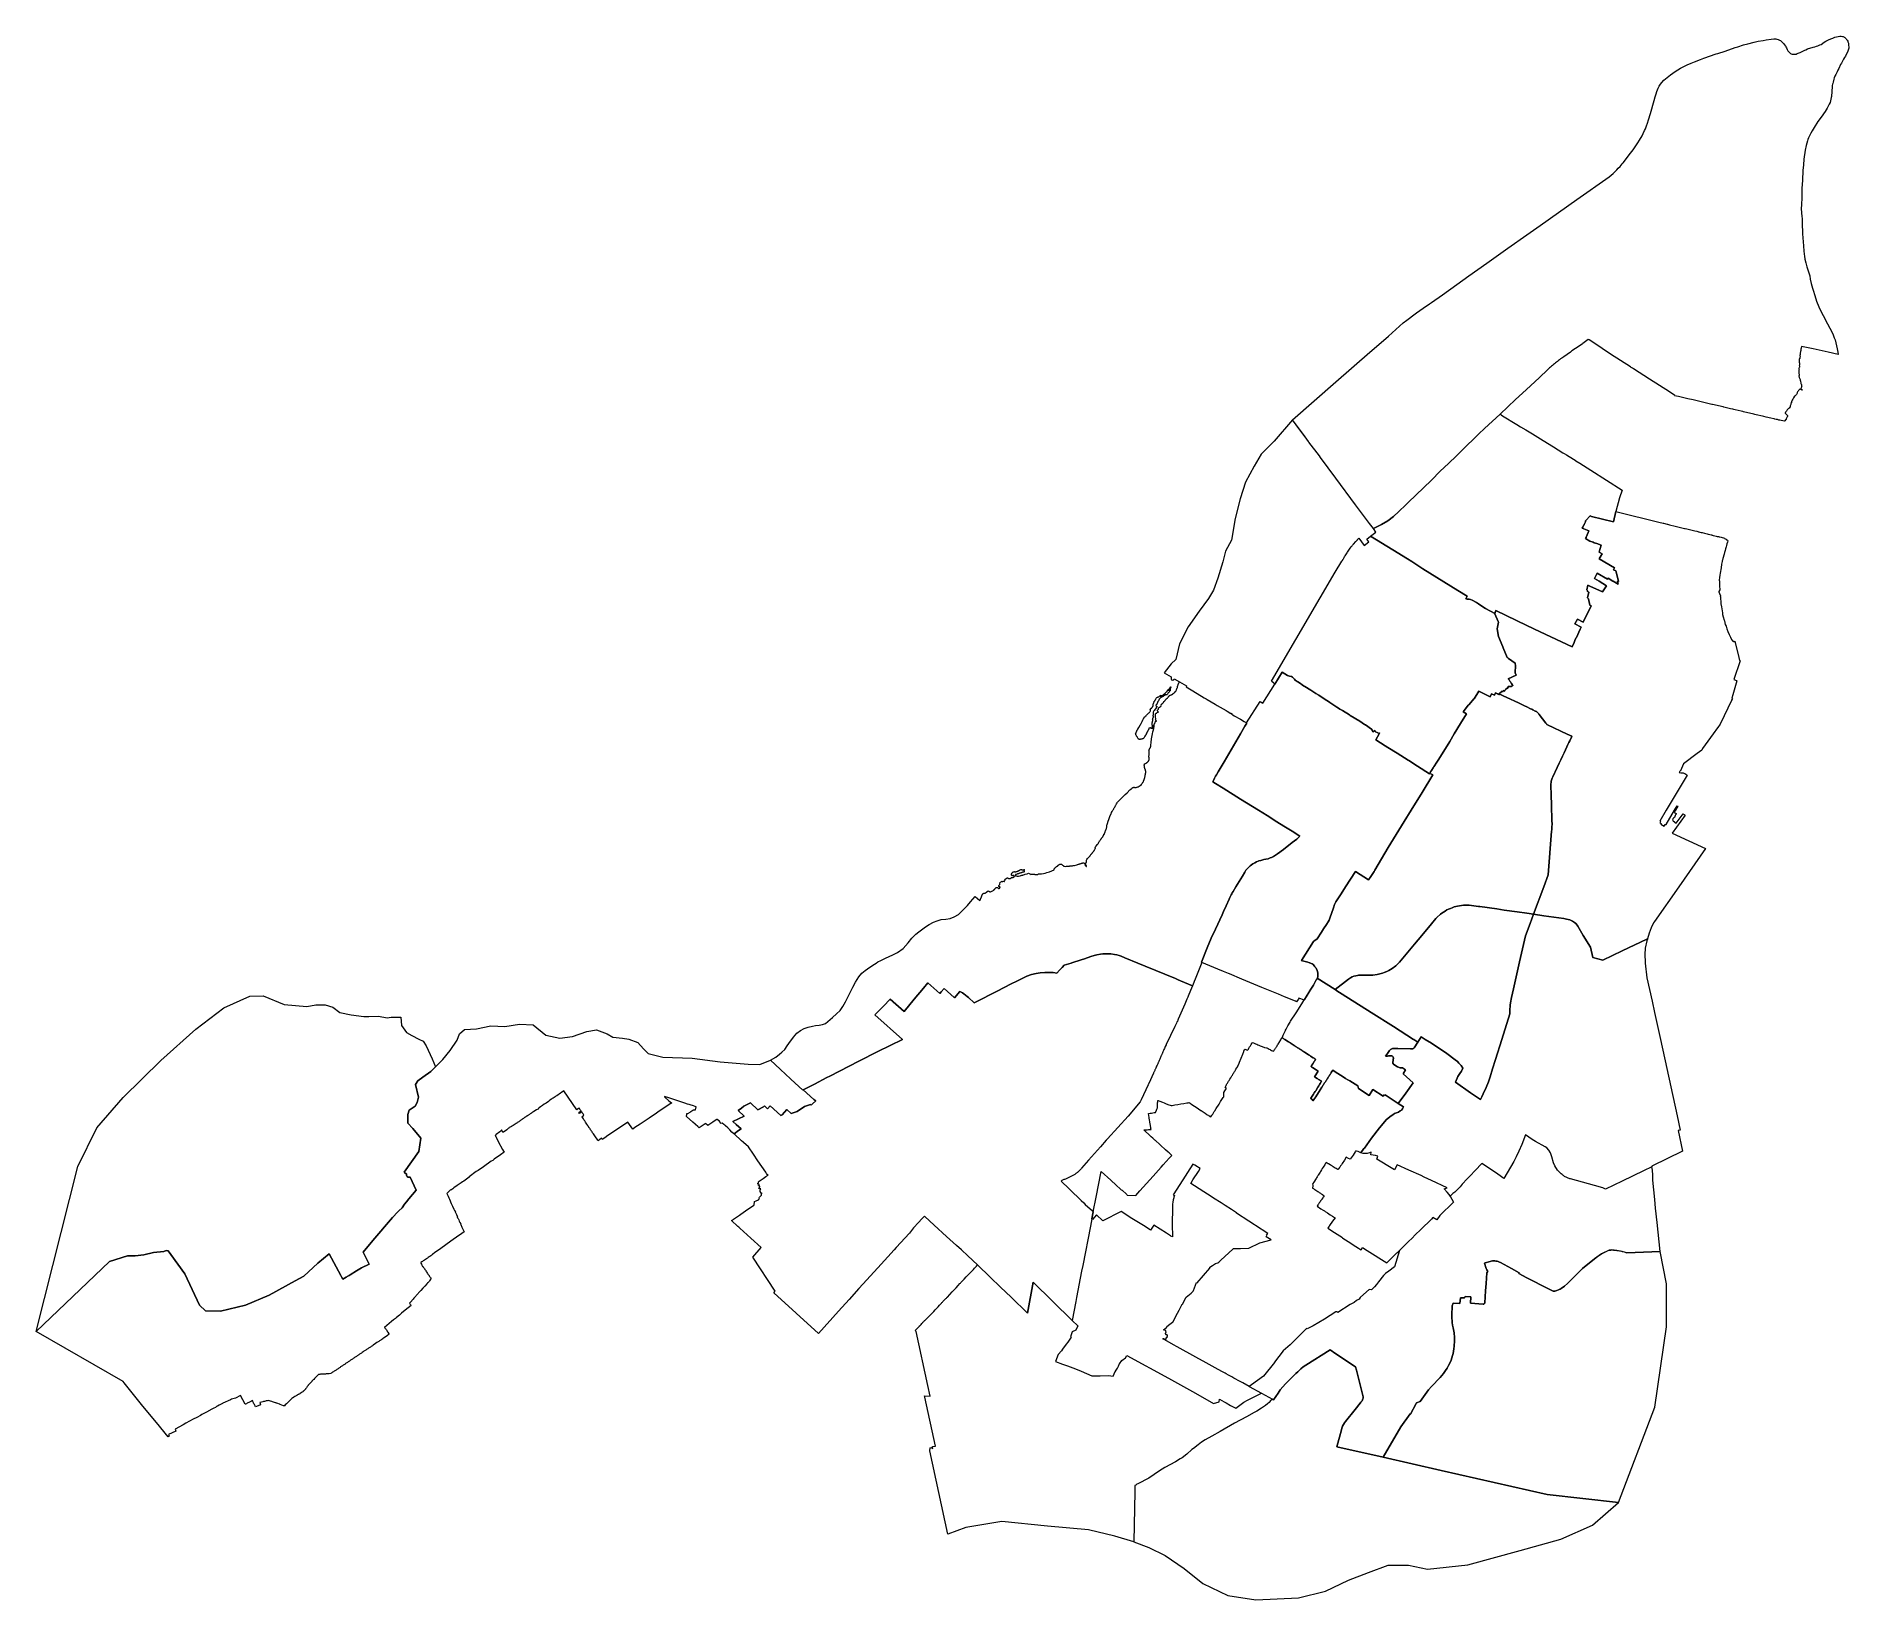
# Model space of a CAD drawing. Extents: x 268798 to 306779, y 5030079 to 5062843.
import ezdxf

# ---------------------------------------------------------------- set-up
doc = ezdxf.new("R2010")
doc.units = 0
doc.header["$MEASUREMENT"] = 0
doc.layers.add('1', color=7, linetype='Continuous', lineweight=0)

msp = doc.modelspace()

# ---------------------------------------------------------------- linework, layer by layer
at = {"layer": '1', "color": 4, "linetype": 'Continuous', "lineweight": 0}
for points in [[(295122.611, 5054802.508), (296032.397, 5055598.787), (296744.38, 5056222.095), (297026.522, 5056469.069), (297131.992, 5056559.57), (297443.611, 5056834.764), (297517.24, 5056895.555), (297573.85, 5056938.476), (297638.49, 5056987.097), (297721.309, 5057047.638), (297861.469, 5057147.609), (297993.128, 5057238.361), (298032.398, 5057264.291), (298265.617, 5057427.744), (298563.725, 5057639.578), (298815.884, 5057822.12), (299194.543, 5058085.244), (299636.781, 5058401.789), (300032.39, 5058678.533), (300311.439, 5058876.936), (301081.007, 5059422.145), (301756.543, 5059899.795), (301840.583, 5059966.466), (301894.782, 5060018.067), (301921.142, 5060042.898), (301950.072, 5060075.668), (301986.932, 5060115.359), (302032.411, 5060167.52), (302054.251, 5060192.561), (302206.57, 5060394.804), (302258.28, 5060463.156), (302360.68, 5060609.848), (302397.54, 5060665.659), (302446.95, 5060753.981), (302472.551, 5060806.202), (302502.501, 5060871.483), (302518.371, 5060905.533), (302542.391, 5060967.554), (302559.921, 5061022.175), (302583.851, 5061094.506), (302621.742, 5061225.838), (302701.353, 5061498.992), (302722.093, 5061574.003), (302741.034, 5061638.774), (302756.994, 5061687.485), (302784.235, 5061752.466), (302806.925, 5061796.837), (302834.545, 5061837.267), (302863.106, 5061873.858), (302907.516, 5061922.079), (302971.187, 5061980.8), (303041.638, 5062036.471), (303141.169, 5062107.522), (303256.371, 5062176.643), (303321.142, 5062209.663), (303392.563, 5062244.734), (303475.255, 5062279.804), (303544.637, 5062309.755), (303670.331, 5062358.915), (303745.093, 5062385.795), (304004.42, 5062475.394), (304032.411, 5062484.444), (304188.576, 5062534.304), (304397.982, 5062605.474), (304453.844, 5062622.303), (304575.508, 5062660.523), (304661.27, 5062684.333), (304795.164, 5062717.102), (304881.957, 5062738.092), (304982.559, 5062757.802), (305047.591, 5062769.072), (305152.294, 5062785.191), (305206.055, 5062789.551), (305231.726, 5062789.991), (305251.116, 5062788.521), (305273.646, 5062783.661), (305302.086, 5062775.211), (305328.696, 5062763.681), (305349.396, 5062751.131), (305369.646, 5062735.021), (305390.635, 5062714.801), (305412.645, 5062692.271), (305434.154, 5062666.151), (305453.633, 5062637.98), (305461.912, 5062622.66), (305473.692, 5062599.5), (305488.56, 5062566.82), (305505.459, 5062536.1), (305516.269, 5062522.06), (305527.988, 5062508.96), (305549.228, 5062491.81), (305560.118, 5062484.74), (305574.838, 5062477.47), (305594.798, 5062471.07), (305618.868, 5062465.66), (305642.678, 5062464.67), (305657.929, 5062466.52), (305674.769, 5062470.59), (305700.53, 5062479.52), (305760.953, 5062505.63), (305857.717, 5062550.429), (305882.808, 5062562.209), (305915.379, 5062576.759), (305936.21, 5062583.699), (305960.95, 5062591.509), (306032.453, 5062611.879), (306070.784, 5062622.189), (306104.005, 5062632.509), (306130.116, 5062641.219), (306148.807, 5062648.889), (306176.448, 5062661.949), (306198.469, 5062672.959), (306264.262, 5062716.219), (306297.804, 5062736.959), (306327.495, 5062754.619), (306353.926, 5062767.339), (306401.448, 5062788.929), (306443.849, 5062805.419), (306488.021, 5062821.179), (306524.882, 5062830.909), (306559.183, 5062838.849), (306590.424, 5062843.199), (306619.094, 5062843.459), (306651.415, 5062839.5), (306663.505, 5062835.91), (306674.655, 5062831.34), (306684.285, 5062825.1), (306694.134, 5062817.51), (306708.214, 5062805.16), (306722.264, 5062789.95), (306733.843, 5062776.68), (306744.273, 5062761.79), (306757.972, 5062738.56), (306763.481, 5062725.66), (306767.821, 5062712.64), (306771.46, 5062698.55), (306773.709, 5062684.74), (306776.758, 5062652.341), (306778.806, 5062622.191), (306779.256, 5062611.861), (306777.795, 5062595.371), (306773.844, 5062574.611), (306766.423, 5062550.291), (306751.59, 5062506.931), (306728.018, 5062459.931), (306709.586, 5062427.931), (306689.614, 5062395.161), (306669.972, 5062364.871), (306654.54, 5062337.811), (306639.179, 5062309.911), (306625.097, 5062280.981), (306609.475, 5062250.001), (306569.542, 5062168.341), (306551.871, 5062134.551), (306534.459, 5062098.451), (306520.378, 5062071.831), (306506.047, 5062043.411), (306488.376, 5062005.271), (306476.095, 5061974.55), (306465.674, 5061940.93), (306450.592, 5061883.7), (306444.091, 5061854.23), (306439.99, 5061836.82), (306435.129, 5061811.99), (306432.309, 5061786.9), (306424.886, 5061695.77), (306422.325, 5061651.22), (306418.994, 5061617.94), (306416.943, 5061583.13), (306412.842, 5061557.53), (306407.191, 5061523.96), (306399.4, 5061492.819), (306387.719, 5061456.819), (306371.627, 5061419.279), (306357.036, 5061390.099), (306329.334, 5061338.049), (306283.302, 5061266.708), (306201.887, 5061148.177), (306133.534, 5061054.226), (306109.313, 5061022.186), (306073.951, 5060967.746), (306032.399, 5060893.996), (306012.738, 5060859.145), (305984.066, 5060809.995), (305954.625, 5060758.535), (305933.633, 5060713.994), (305922.012, 5060680.504), (305912.641, 5060650.504), (305888.099, 5060553.314), (305869.116, 5060453.383), (305840.314, 5060267.821), (305828.674, 5060146.929), (305819.393, 5060033.068), (305810.482, 5059829.245), (305798.712, 5059653.112), (305793.332, 5059523.32), (305793.841, 5059463.93), (305795.221, 5059425.859), (305795.151, 5059422.169), (305787.961, 5059350.568), (305785.761, 5059301.967), (305785.401, 5059238.447), (305791.54, 5059132.715), (305797.9, 5059069.774), (305801.02, 5059015.974), (305802.81, 5058923.562), (305803.32, 5058856.232), (305807.929, 5058782.241), (305809.469, 5058709.28), (305815.609, 5058612.518), (305821.499, 5058539.557), (305838.14, 5058349.086), (305845.82, 5058275.355), (305849.58, 5058237.535), (305859.42, 5058171.644), (305877.241, 5058095.003), (305902.201, 5058009.463), (305960.302, 5057822.151), (305973.972, 5057750.971), (305993.823, 5057659.96), (306019.893, 5057563.109), (306032.384, 5057521.449), (306067.164, 5057411.438), (306106.335, 5057289.327), (306150.885, 5057172.076), (306192.095, 5057080.686), (306240.226, 5056994.156), (306336.736, 5056816.745), (306384.096, 5056723.304), (306422.246, 5056647.274), (306455.246, 5056584.064), (306476.966, 5056524.734), (306491.876, 5056480.034), (306510.046, 5056417.643), (306522.846, 5056359.273), (306537.696, 5056291.173), (306549.026, 5056222.122), (306555.417, 5056177.552), (306349.208, 5056222.14), (306032.389, 5056290.648), (305791.819, 5056342.677), (305787.789, 5056331.237), (305787.79, 5056326.337), (305781.99, 5056311.837), (305783.29, 5056308.037), (305780.69, 5056297.037), (305777.39, 5056295.537), (305776.29, 5056289.037), (305777.89, 5056277.236), (305775.79, 5056266.336), (305773.49, 5056251.736), (305769.29, 5056243.336), (305766.39, 5056234.836), (305765.69, 5056220.736), (305761.99, 5056207.236), (305762.19, 5056203.236), (305763.39, 5056197.736), (305764.19, 5056195.536), (305762.39, 5056190.736), (305763.69, 5056185.336), (305764.49, 5056180.136), (305761.99, 5056178.136), (305759.59, 5056170.636), (305757.59, 5056159.636), (305755.49, 5056152.136), (305751.69, 5056151.436), (305756.19, 5056146.936), (305758.29, 5056141.435), (305756.09, 5056110.435), (305754.79, 5056098.135), (305751.49, 5056091.935), (305749.89, 5056084.635), (305748.291, 5056082.135), (305742.891, 5056081.035), (305739.891, 5056079.735), (305737.691, 5056055.335), (305740.491, 5056041.635), (305739.191, 5056027.135), (305740.491, 5056016.135), (305741.791, 5056008.635), (305746.225, 5056000), (305744.991, 5055986.234), (305746.491, 5055959.834), (305743.191, 5055958.834), (305743.891, 5055955.934), (305744.691, 5055949.834), (305742.091, 5055947.134), (305743.091, 5055942.034), (305746.291, 5055929.634), (305745.591, 5055918.934), (305747.691, 5055909.434), (305739.691, 5055894.034), (305736.391, 5055888.134), (305734.391, 5055885.534), (305736.491, 5055877.034), (305734.791, 5055870.534), (305737.791, 5055861.234), (305736.391, 5055849.034), (305735.491, 5055825.833), (305735.492, 5055807.133), (305736.492, 5055773.033), (305742.092, 5055765.433), (305740.692, 5055745.933), (305739.792, 5055740.933), (305739.092, 5055732.233), (305736.792, 5055730.933), (305734.892, 5055726.833), (305735.392, 5055718.733), (305737.592, 5055707.933), (305742.392, 5055694.533), (305750.192, 5055677.333), (305754.592, 5055664.133), (305761.292, 5055647.032), (305762.792, 5055633.632), (305768.592, 5055615.832), (305770.192, 5055605.232), (305772.492, 5055583.032), (305775.092, 5055571.032), (305777.392, 5055564.832), (305782.192, 5055560.532), (305789.992, 5055538.632), (305791.192, 5055527.232), (305786.292, 5055506.032), (305794.092, 5055504.132), (305792.093, 5055491.332), (305789.993, 5055490.132), (305778.393, 5055463.131), (305777.593, 5055458.731), (305779.893, 5055454.831), (305798.893, 5055441.131), (305810.693, 5055429.831), (305810.693, 5055427.331), (305799.793, 5055429.631), (305790.993, 5055434.431), (305776.193, 5055443.831), (305760.393, 5055448.931), (305756.993, 5055448.931), (305752.593, 5055447.231), (305744.393, 5055441.331), (305737.593, 5055433.331), (305727.993, 5055419.931), (305718.193, 5055406.831), (305707.893, 5055392.231), (305700.893, 5055375.43), (305696.593, 5055360.83), (305681.494, 5055332.93), (305670.794, 5055320.03), (305655.794, 5055308.93), (305644.894, 5055299.93), (305622.994, 5055268.229), (305604.394, 5055234.829), (305590.994, 5055214.829), (305581.895, 5055184.828), (305576.295, 5055173.128), (305572.295, 5055167.128), (305572.795, 5055164.928), (305576.995, 5055168.428), (305581.595, 5055172.828), (305582.295, 5055169.928), (305580.395, 5055165.828), (305572.395, 5055147.228), (305567.295, 5055140.628), (305562.295, 5055126.528), (305560.995, 5055112.528), (305552.395, 5055095.828), (305548.895, 5055073.928), (305546.195, 5055068.828), (305529.495, 5055051.027), (305518.595, 5055044.827), (305506.995, 5055037.827), (305502.895, 5055029.427), (305497.096, 5055024.727), (305488.496, 5055012.627), (305471.796, 5054986.227), (305466.096, 5054979.227), (305462.696, 5054972.726), (305451.696, 5054960.326), (305449.296, 5054955.926), (305449.596, 5054947.826), (305453.396, 5054937.626), (305458.496, 5054930.126), (305474.696, 5054919.926), (305488.596, 5054906.226), (305495.496, 5054895.126), (305498.596, 5054882.826), (305495.096, 5054873.826), (305492.096, 5054871.226), (305468.296, 5054827.126), (305464.396, 5054814.526), (305453.597, 5054802.825), (305440.197, 5054784.025), (305429.302, 5054774.422), (305331.608, 5054797.3), (305315.585, 5054801.052), (305300.747, 5054804.526), (305282.734, 5054808.745), (305260.694, 5054813.845), (305225.317, 5054822.11), (305220.866, 5054823.15), (305206.027, 5054826.618), (305146.187, 5054840.598), (305051.27, 5054862.774), (305000.86, 5054874.551), (304971.313, 5054881.454), (304838.976, 5054912.372), (304809.3, 5054919.305), (304791.492, 5054923.465), (304761.781, 5054930.406), (304602.316, 5054967.662), (304574.368, 5054974.191), (304557.476, 5054978.223), (304526.835, 5054985.378), (304398.851, 5055015.249), (304369.172, 5055022.175), (304368.255, 5055022.384), (304351.343, 5055026.246), (304350.408, 5055026.462), (304300.814, 5055037.938), (304248.591, 5055050.173), (304192.409, 5055063.335), (304162.729, 5055070.262), (304144.917, 5055074.419), (303925.411, 5055125.649), (303907.601, 5055129.806), (303547.38, 5055213.876), (303517.762, 5055221.062), (303406.119, 5055247.145), (303213.585, 5055291.661), (303130.561, 5055310.93), (303132.75, 5055313.961), (303019.688, 5055389.158), (302604.98, 5055656.549), (302265.86, 5055875.346), (302250.39, 5055885.326), (302221.698, 5055903.871), (302203.654, 5055915.489), (301785.718, 5056184.598), (301438.534, 5056415.857), (301338.574, 5056479.518), (301337.794, 5056478.976), (301321.802, 5056489.301), (301291.171, 5056467.023), (301209.425, 5056407.568), (301191.665, 5056394.24), (301050.573, 5056296.995), (300978.4, 5056247.68), (300972.166, 5056243.328), (300946.855, 5056225.732), (300807.044, 5056128.536), (300785.273, 5056113.252), (300763.637, 5056097.783), (300742.139, 5056082.123), (300715.034, 5056062.008), (300693.854, 5056045.918), (300672.818, 5056029.64), (300651.927, 5056013.176), (300631.183, 5055996.528), (300610.587, 5055979.696), (300590.142, 5055962.682), (300569.848, 5055945.487), (300549.708, 5055928.113), (300529.723, 5055910.561), (300509.894, 5055892.833), (300490.223, 5055874.929), (300470.712, 5055856.851), (300469.274, 5055855.506), (300297.65, 5055695.453), (300018.048, 5055434.748), (299798.126, 5055229.703), (299472.5, 5054926.043), (299471.824, 5054925.413), (299146.508, 5054622.098), (299029.726, 5054513.217), (298893.384, 5054380.675), (298797.092, 5054287.054), (298556.768, 5054053.431), (298391.524, 5053892.779), (298220.471, 5053726.487), (298032.377, 5053543.635), (297549.906, 5053074.6), (297495.885, 5053022.079), (297354.123, 5052884.268), (297240.242, 5052782.837), (297117.951, 5052691.706), (296988.181, 5052611.594), (296889.93, 5052560.714), (296816.95, 5052525.803), (296736.061, 5052634.273), (296443.615, 5053022.135), (296032.375, 5053581.076), (295711.082, 5054015.077), (295685.682, 5054049.377), (295467.886, 5054340.377), (295459.586, 5054351.577), (295389.367, 5054445.547), (295387.272, 5054448.35), (295257.439, 5054622.078), (295122.611, 5054802.508)], [(296759.359, 5052366.072), (296870.359, 5052449.073), (296816.95, 5052525.803), (296889.93, 5052560.714), (296988.181, 5052611.594), (297117.951, 5052691.706), (297240.242, 5052782.837), (297354.123, 5052884.268), (297495.885, 5053022.079), (297549.906, 5053074.6), (298032.377, 5053543.635), (298220.471, 5053726.487), (298391.524, 5053892.779), (298556.768, 5054053.431), (298797.092, 5054287.054), (298893.384, 5054380.675), (299029.726, 5054513.217), (299146.508, 5054622.098), (299471.824, 5054925.413), (299485.348, 5054917.188), (299498.87, 5054908.931), (299525.788, 5054892.359), (299821.431, 5054710.339), (299900.25, 5054661.812), (300013.213, 5054592.263), (300149.396, 5054508.418), (300374.352, 5054372.715), (300593.192, 5054236.637), (300790.514, 5054113.939), (300816.091, 5054098.266), (300863.186, 5054069.702), (301011.022, 5053978.473), (301020.982, 5053972.327), (301022.654, 5053971.293), (301050.772, 5053953.942), (301062.889, 5053946.455), (301147.037, 5053894.203), (301373.562, 5053753.542), (302031.765, 5053333.749), (301972.157, 5053173.826), (301899.824, 5052882.454), (301847.194, 5052665.293), (301390.09, 5052779.692), (301363.79, 5052795.692), (301268.689, 5052697.091), (301266.289, 5052686.891), (301259.989, 5052669.391), (301231.689, 5052610.991), (301235.989, 5052609.391), (301233.789, 5052604.991), (301229.489, 5052606.591), (301204.389, 5052556.491), (301190.689, 5052536.89), (301329.89, 5052477.191), (301284.59, 5052361.49), (301277.39, 5052343.39), (301275.39, 5052337.69), (301262.79, 5052319.59), (301356.591, 5052264.59), (301424.091, 5052239.691), (301447.491, 5052229.791), (301499.292, 5052210.691), (301590.293, 5052177.091), (301567.693, 5052111.991), (301562.993, 5052085.391), (301555.993, 5052057.391), (301551.793, 5052031.691), (301609.694, 5051995.391), (301599.793, 5051978.291), (301592.093, 5051963.591), (301552.293, 5051894.29), (301871.697, 5051704.391), (301852.897, 5051659.191), (301901.797, 5051637.891), (301951.298, 5051422.091), (301952.398, 5051416.491), (301939.798, 5051422.091), (301935.798, 5051422.091), (301941.698, 5051386.391), (301945.198, 5051362.791), (301839.197, 5051422.091), (301834.397, 5051424.991), (301734.496, 5051484.09), (301723.996, 5051466.09), (301509.993, 5051594.489), (301450.693, 5051482.189), (301545.994, 5051422.089), (301700.696, 5051324.69), (301621.695, 5051200.389), (301356.192, 5051318.088), (301308.492, 5051338.488), (301287.392, 5051240.387), (301299.792, 5051232.887), (301304.992, 5051221.587), (301302.692, 5051210.787), (301303.092, 5051208.487), (301329.592, 5051196.487), (301302.792, 5051073.387), (301327.892, 5051056.187), (301351.493, 5050921.488), (301378.094, 5050908.888), (301217.053, 5050566.908), (301098.591, 5050630.587), (301036.691, 5050530.487), (301169.643, 5050463.768), (301148.893, 5050419.488), (301070.793, 5050246.188), (301062.693, 5050226.788), (301042.293, 5050181.488), (301022.892, 5050138.987), (300981.992, 5050045.087), (300314.883, 5050362.082), (300032.379, 5050496.78), (299384.07, 5050807.276), (299365.66, 5050745.515), (299169.368, 5050851.074), (299130.368, 5050874.074), (299017.366, 5050952.074), (298980.366, 5050977.074), (298889.365, 5051029.073), (298853.365, 5051042.073), (298828.364, 5051047.073), (298814.364, 5051049.073), (298783.364, 5051049.073), (298764.364, 5051055.073), (298758.364, 5051056.073), (298783.364, 5051109.073), (298584.362, 5051230.072), (297857.359, 5051684.072), (297621.358, 5051834.072), (297529.358, 5051892.072), (297225.358, 5052082.072), (296759.359, 5052366.072)], [(299363.91, 5050739.645), (299365.66, 5050745.515), (299384.07, 5050807.276), (300032.379, 5050496.78), (300314.883, 5050362.082), (300981.992, 5050045.087), (301022.892, 5050138.987), (301042.293, 5050181.488), (301062.693, 5050226.788), (301070.793, 5050246.188), (301148.893, 5050419.488), (301169.643, 5050463.768), (301036.691, 5050530.487), (301098.591, 5050630.587), (301217.053, 5050566.908), (301378.094, 5050908.888), (301351.493, 5050921.488), (301327.892, 5051056.187), (301302.792, 5051073.387), (301329.592, 5051196.487), (301303.092, 5051208.487), (301302.692, 5051210.787), (301304.992, 5051221.587), (301299.792, 5051232.887), (301287.392, 5051240.387), (301308.492, 5051338.488), (301356.192, 5051318.088), (301621.695, 5051200.389), (301700.696, 5051324.69), (301545.994, 5051422.089), (301450.693, 5051482.189), (301509.993, 5051594.489), (301723.996, 5051466.09), (301734.496, 5051484.09), (301834.397, 5051424.991), (301839.197, 5051422.091), (301945.198, 5051362.791), (301941.698, 5051386.391), (301935.798, 5051422.091), (301939.798, 5051422.091), (301952.398, 5051416.491), (301951.298, 5051422.091), (301901.797, 5051637.891), (301852.897, 5051659.191), (301871.697, 5051704.391), (301552.293, 5051894.29), (301592.093, 5051963.591), (301599.793, 5051978.291), (301609.694, 5051995.391), (301551.793, 5052031.691), (301555.993, 5052057.391), (301562.993, 5052085.391), (301567.693, 5052111.991), (301590.293, 5052177.091), (301499.292, 5052210.691), (301447.491, 5052229.791), (301424.091, 5052239.691), (301356.591, 5052264.59), (301262.79, 5052319.59), (301275.39, 5052337.69), (301277.39, 5052343.39), (301284.59, 5052361.49), (301329.89, 5052477.191), (301190.689, 5052536.89), (301204.389, 5052556.491), (301229.489, 5052606.591), (301233.789, 5052604.991), (301235.989, 5052609.391), (301231.689, 5052610.991), (301259.989, 5052669.391), (301266.289, 5052686.891), (301268.689, 5052697.091), (301363.79, 5052795.692), (301390.09, 5052779.692), (301847.194, 5052665.293), (301899.824, 5052882.454), (302830.519, 5052654.707), (302860.354, 5052647.406), (302889.854, 5052640.222), (302894.327, 5052639.133), (302973.904, 5052619.776), (302978.374, 5052618.689), (303025.688, 5052607.188), (303142.831, 5052578.568), (303224.423, 5052558.574), (303307.601, 5052538.446), (303336.796, 5052531.187), (303354.795, 5052527.347), (303388.82, 5052518.903), (303472.642, 5052498.125), (303554.444, 5052478.363), (303593.74, 5052468.694), (303618.599, 5052462.578), (303627.388, 5052460.415), (303631.833, 5052459.321), (303640.918, 5052457.085), (303661.513, 5052452.259), (303685.336, 5052446.603), (303709.293, 5052440.728), (303757.257, 5052428.967), (303814.699, 5052414.881), (303815.026, 5052414.801), (303829.898, 5052411.167), (303868.576, 5052401.747), (303903.332, 5052393.282), (303910.838, 5052391.455), (303918.241, 5052389.651), (303925.644, 5052387.849), (303940.449, 5052384.243), (303944.892, 5052383.161), (303974.507, 5052375.948), (303998.199, 5052370.178), (304024.852, 5052363.687), (304029.294, 5052362.605), (304044.1, 5052359), (304051.628, 5052357.166), (304066.552, 5052353.531), (304075.412, 5052351.273), (304107.33, 5052343.5), (304176.014, 5052326.775), (304175.609, 5052325.107), (304174.199, 5052319.297), (304189.7, 5052313.696), (304213.599, 5052306.296), (304217.899, 5052291.697), (304222.9, 5052287.396), (304236.103, 5052285.39), (304246.2, 5052269.497), (304236.999, 5052241.697), (304225.899, 5052204.297), (304219, 5052173.096), (304211.699, 5052143.497), (304197.599, 5052104.097), (304190.601, 5052065.196), (304178.2, 5052027.297), (304170.501, 5051991.696), (304139.416, 5051897.145), (304132.508, 5051867.711), (304125.814, 5051848.227), (304124.016, 5051835.145), (304110.116, 5051778.145), (304103.117, 5051707.045), (304082.617, 5051591.545), (304077.817, 5051548.845), (304071.217, 5051501.044), (304066.62, 5051447.316), (304067.975, 5051422.196), (304073.132, 5051390.245), (304073.432, 5051328.618), (304076.731, 5051240.248), (304058.831, 5051210.748), (304055.802, 5051198.115), (304071.206, 5051165.916), (304088.403, 5051120.015), (304088.215, 5051117.2), (304089.113, 5051092.805), (304092.713, 5051073.806), (304092.215, 5051054.001), (304100.015, 5050997.684), (304099.113, 5050947.496), (304109.415, 5050886.402), (304128.913, 5050805.997), (304133.715, 5050760.603), (304133.713, 5050743.082), (304132.016, 5050725.703), (304148.516, 5050676.503), (304167.916, 5050606.104), (304172.216, 5050595.604), (304193.016, 5050519.104), (304208.716, 5050479.905), (304222.716, 5050428.205), (304247.716, 5050370.006), (304275.416, 5050303.806), (304297.916, 5050247.807), (304318.881, 5050202.679), (304324.881, 5050197.679), (304334.781, 5050188.679), (304351.581, 5050168.879), (304361.281, 5050159.879), (304377.981, 5050152.08), (304374.981, 5050162.18), (304391.681, 5050166.48), (304472.736, 5049822.111), (304487.324, 5049760.554), (304500.624, 5049756.454), (304372.025, 5049367.156), (304424.386, 5049341.808), (304435.386, 5049338.408), (304350.934, 5049042.21), (304330.693, 5048972.823), (304333.349, 5048971.193), (304343.009, 5048966.633), (304332.129, 5048943.114), (304323.583, 5048947.236), (304321.824, 5048942.449), (304329.718, 5048938.422), (304084.596, 5048429.462), (304032.415, 5048356.589), (304028.647, 5048351.249), (303938.901, 5048221.95), (303716.037, 5047914.293), (303697.937, 5047884.593), (303601.137, 5047810.793), (303316.636, 5047596.592), (303254.935, 5047450.992), (303251.435, 5047447.892), (303247.735, 5047448.092), (303237.835, 5047436.192), (303235.835, 5047425.992), (303227.735, 5047415.492), (303235.035, 5047411.892), (303257.135, 5047407.093), (303278.935, 5047406.193), (303296.435, 5047406.393), (303312.735, 5047405.993), (303325.735, 5047401.193), (303344.935, 5047391.293), (303362.534, 5047380.893), (303373.734, 5047373.193), (303380.734, 5047366.793), (303392.834, 5047359.993), (302954.233, 5046622.129), (302821.44, 5046397.767), (302836.04, 5046388.367), (302821.24, 5046361.567), (302849.339, 5046344.168), (302843.239, 5046332.268), (302912.838, 5046291.368), (302934.839, 5046324.768), (302951.139, 5046322.268), (303130.48, 5046622.188), (303185.519, 5046714.008), (303197.919, 5046707.408), (303148.645, 5046622.088), (303123.074, 5046577.867), (303134.074, 5046570.567), (303137.874, 5046570.367), (303149.574, 5046565.067), (303161.273, 5046555.267), (303164.073, 5046549.767), (303161.873, 5046539.467), (303155.673, 5046536.267), (303152.073, 5046529.667), (303144.073, 5046510.767), (303133.673, 5046493.467), (303124.372, 5046473.667), (303110.172, 5046457.667), (303100.772, 5046447.867), (303092.572, 5046440.767), (303090.072, 5046435.967), (303089.172, 5046426.267), (303092.472, 5046413.267), (303098.871, 5046400.567), (303165.071, 5046354.467), (303307.573, 5046548.868), (303348.273, 5046521.568), (303078.372, 5046146.965), (303775.583, 5045820.731), (303217.013, 5045022.116), (302707.235, 5044293), (302690.615, 5044263.329), (302639.105, 5044157.548), (302597.916, 5044049.387), (302560.946, 5043930.016), (302559.358, 5043924.886), (302546.502, 5043918.823), (302032.387, 5043676.483), (301626.438, 5043485.071), (301419.699, 5043540.279), (301364.345, 5043752.534), (301213.622, 5043998.938), (301101.199, 5044195.729), (301089.414, 5044212.374), (301057.802, 5044248.813), (301031.493, 5044272.425), (301010.841, 5044288.649), (300988.974, 5044302.809), (300936.662, 5044326.91), (300863.464, 5044344.36), (300807.88, 5044352.872), (300387.144, 5044411.367), (300174.362, 5044444.449), (300389.988, 5045022.109), (300480.776, 5045270.806), (300553.088, 5046187.089), (300553.421, 5046190.397), (300553.728, 5046194.861), (300554.882, 5046209.643), (300560.789, 5046284.808), (300562.148, 5046322.308), (300562.375, 5046330.843), (300559.837, 5046410.808), (300556.719, 5046512.192), (300553.69, 5046622.105), (300548.373, 5046779.214), (300544.018, 5046895.534), (300540.078, 5047001.302), (300537.169, 5047089.864), (300535.533, 5047151.542), (300543.972, 5047230.651), (300563.392, 5047296.099), (300577.939, 5047327.217), (300666.613, 5047519.42), (300709.945, 5047610.753), (300743.158, 5047680.7), (300781.24, 5047759.814), (300814.211, 5047829.41), (300843.134, 5047888.847), (300873.759, 5047953.324), (300895.858, 5048000), (300915.221, 5048040.637), (300932.463, 5048076.994), (300969.223, 5048154.663), (300978.271, 5048173.566), (300879.408, 5048220.125), (300465.989, 5048417.09), (300453.46, 5048423.143), (300445.489, 5048431.594), (300429.249, 5048445.612), (300293.073, 5048628.279), (300287.268, 5048633.897), (300282.047, 5048641.946), (300275.969, 5048650.336), (300269.164, 5048658.67), (300260.564, 5048667.92), (300254.054, 5048674.14), (300243.4, 5048683.107), (300232.796, 5048690.766), (300225.963, 5048695.122), (300217.128, 5048698.429), (300211.249, 5048702.989), (300156.168, 5048729.131), (300135.687, 5048738.688), (300109.966, 5048751.495), (300032.382, 5048787.683), (299986.882, 5048809.982), (299859.053, 5048871.779), (299778.627, 5048909.983), (299691.843, 5048950.502), (299537.812, 5049024.442), (299493.859, 5049045.179), (299464.474, 5049058.676), (299463.774, 5049061.176), (299460.874, 5049067.976), (299459.974, 5049071.076), (299459.274, 5049076.176), (299461.274, 5049080.076), (299465.474, 5049083.376), (299472.874, 5049087.576), (299478.474, 5049089.676), (299483.074, 5049088.976), (299487.274, 5049088.576), (299490.474, 5049088.576), (299492.174, 5049089.876), (299492.774, 5049094.176), (299492.974, 5049098.576), (299493.574, 5049102.376), (299495.574, 5049106.676), (299497.674, 5049108.776), (299501.474, 5049111.176), (299504.474, 5049111.976), (299509.174, 5049111.976), (299515.574, 5049110.776), (299519.475, 5049112.476), (299521.975, 5049113.076), (299525.475, 5049112.476), (299530.575, 5049109.876), (299534.275, 5049112.476), (299537.575, 5049111.376), (299540.875, 5049127.776), (299547.075, 5049131.176), (299563.275, 5049120.276), (299570.975, 5049135.476), (299576.875, 5049143.476), (299586.175, 5049151.076), (299590.175, 5049159.376), (299618.376, 5049180.676), (299623.276, 5049179.976), (299629.676, 5049183.676), (299633.876, 5049180.876), (299637.976, 5049183.176), (299638.876, 5049198.376), (299638.676, 5049206.376), (299641.176, 5049215.476), (299647.176, 5049217.876), (299660.176, 5049217.877), (299680.476, 5049214.377), (299706.177, 5049218.377), (299708.777, 5049215.877), (299720.277, 5049225.577), (299729.177, 5049231.477), (299730.977, 5049234.077), (299733.677, 5049237.077), (299741.177, 5049240.977), (299737.177, 5049244.877), (299736.277, 5049246.677), (299712.677, 5049276.977), (299706.877, 5049288.177), (299700.677, 5049299.377), (299695.776, 5049306.677), (299690.776, 5049312.876), (299678.976, 5049331.676), (299670.876, 5049342.176), (299662.776, 5049354.076), (299655.176, 5049367.376), (299644.176, 5049380.976), (299810.278, 5049453.578), (299789.077, 5049501.577), (299794.077, 5049660.278), (299791.877, 5049699.378), (299788.777, 5049706.278), (299649.375, 5049803.776), (299628.875, 5049822.076), (299621.975, 5049828.176), (299538.873, 5050027.476), (299530.603, 5050047.586), (299441.672, 5050268.075), (299412.871, 5050427.775), (299436.971, 5050564.276), (299432.571, 5050579.376), (299363.91, 5050739.645)], [(294684.35, 5049332.047), (295704.349, 5051074.059), (296019.353, 5051614.063), (296158.355, 5051842.065), (296167.355, 5051857.066), (296171.355, 5051864.066), (296176.355, 5051873.066), (296180.355, 5051879.066), (296189.355, 5051894.066), (296206.356, 5051922.066), (296215.356, 5051938.066), (296225.356, 5051953.066), (296241.356, 5051978.067), (296265.356, 5052018.067), (296275.356, 5052033.067), (296332.004, 5052112.981), (296354.357, 5052141.068), (296371.358, 5052163.069), (296382.358, 5052178.069), (296404.358, 5052203.069), (296451.358, 5052255.07), (296471.358, 5052277.07), (296477.358, 5052283.07), (296482.358, 5052289.07), (296488.359, 5052295.07), (296508.359, 5052317.07), (296514.359, 5052323.07), (296625.358, 5052175.07), (296723.358, 5052249.071), (296679.359, 5052307.071), (296759.359, 5052366.072), (297225.358, 5052082.072), (297529.358, 5051892.072), (297621.358, 5051834.072), (297857.359, 5051684.072), (298584.362, 5051230.072), (298783.364, 5051109.073), (298758.364, 5051056.073), (298764.364, 5051055.073), (298783.364, 5051049.073), (298814.364, 5051049.073), (298828.364, 5051047.073), (298853.365, 5051042.073), (298889.365, 5051029.073), (298980.366, 5050977.074), (299017.366, 5050952.074), (299130.368, 5050874.074), (299169.368, 5050851.074), (299365.66, 5050745.515), (299363.91, 5050739.645), (299432.571, 5050579.376), (299436.971, 5050564.276), (299412.871, 5050427.775), (299441.672, 5050268.075), (299530.603, 5050047.586), (299538.873, 5050027.476), (299621.975, 5049828.176), (299628.875, 5049822.076), (299649.375, 5049803.776), (299788.777, 5049706.278), (299791.877, 5049699.378), (299794.077, 5049660.278), (299789.077, 5049501.577), (299810.278, 5049453.578), (299644.176, 5049380.976), (299655.176, 5049367.376), (299662.776, 5049354.076), (299670.876, 5049342.176), (299678.976, 5049331.676), (299690.776, 5049312.876), (299695.776, 5049306.677), (299700.677, 5049299.377), (299706.877, 5049288.177), (299712.677, 5049276.977), (299736.277, 5049246.677), (299737.177, 5049244.877), (299741.177, 5049240.977), (299733.677, 5049237.077), (299730.977, 5049234.077), (299729.177, 5049231.477), (299720.277, 5049225.577), (299708.777, 5049215.877), (299706.177, 5049218.377), (299680.476, 5049214.377), (299660.176, 5049217.877), (299647.176, 5049217.876), (299641.176, 5049215.476), (299638.676, 5049206.376), (299638.876, 5049198.376), (299637.976, 5049183.176), (299633.876, 5049180.876), (299629.676, 5049183.676), (299623.276, 5049179.976), (299618.376, 5049180.676), (299590.175, 5049159.376), (299586.175, 5049151.076), (299576.875, 5049143.476), (299570.975, 5049135.476), (299563.275, 5049120.276), (299547.075, 5049131.176), (299540.875, 5049127.776), (299537.575, 5049111.376), (299534.275, 5049112.476), (299530.575, 5049109.876), (299525.475, 5049112.476), (299521.975, 5049113.076), (299519.475, 5049112.476), (299515.574, 5049110.776), (299509.174, 5049111.976), (299504.474, 5049111.976), (299501.474, 5049111.176), (299497.674, 5049108.776), (299495.574, 5049106.676), (299493.574, 5049102.376), (299492.974, 5049098.576), (299492.774, 5049094.176), (299492.174, 5049089.876), (299490.474, 5049088.576), (299487.274, 5049088.576), (299483.074, 5049088.976), (299478.474, 5049089.676), (299472.874, 5049087.576), (299465.474, 5049083.376), (299461.274, 5049080.076), (299459.274, 5049076.176), (299459.974, 5049071.076), (299460.874, 5049067.976), (299463.774, 5049061.176), (299464.474, 5049058.676), (299463.784, 5049056.426), (299462.674, 5049054.276), (299459.974, 5049052.076), (299457.874, 5049051.576), (299454.374, 5049050.976), (299450.674, 5049050.276), (299446.874, 5049050.676), (299443.374, 5049051.276), (299439.974, 5049053.076), (299437.574, 5049055.876), (299435.574, 5049057.876), (299432.974, 5049059.276), (299430.874, 5049059.576), (299428.473, 5049059.276), (299425.773, 5049059.675), (299423.673, 5049060.075), (299421.463, 5049060.635), (299376.973, 5049081.475), (299356.573, 5049035.275), (299294.972, 5049064.174), (299264.572, 5049002.175), (299025.668, 5049115.872), (298926.667, 5048961.372), (298925.167, 5048959.772), (298897.867, 5048925.972), (298820.066, 5048835.472), (298810.566, 5048822.672), (298807.166, 5048823.772), (298747.766, 5048750.771), (298701.865, 5048686.671), (298771.866, 5048643.972), (298646.365, 5048439.872), (298512.464, 5048222.071), (298417.363, 5048067.571), (298188.862, 5047695.97), (298149.062, 5047634.77), (298086.004, 5047534.899), (298079.862, 5047525.17), (298070.362, 5047510.07), (298033.094, 5047456), (298017.129, 5047428.177), (297997.448, 5047393.88), (297995.262, 5047390.07), (297745.06, 5047548.768), (297563.058, 5047664.166), (297546.758, 5047674.666), (297314.556, 5047819.964), (297121.854, 5047942.062), (297068.054, 5047976.062), (296866.753, 5048102.261), (296942.452, 5048222.061), (296953.252, 5048238.561), (296943.552, 5048244.261), (296940.352, 5048239.561), (296931.852, 5048244.961), (296926.752, 5048236.861), (296898.652, 5048254.561), (296864.152, 5048268.96), (296849.242, 5048292.41), (296809.952, 5048269.46), (296778.152, 5048320.76), (296776.252, 5048322.06), (296654.551, 5048412.759), (296634.751, 5048421.159), (296533.251, 5048487.158), (296332.35, 5048611.157), (296316.05, 5048621.557), (296168.349, 5048711.156), (296112.149, 5048745.056), (296064.748, 5048774.456), (296049.348, 5048786.155), (296032.348, 5048797.255), (295904.347, 5048882.355), (295854.347, 5048916.254), (295841.647, 5048924.854), (295745.746, 5048986.154), (295673.446, 5049032.253), (295608.846, 5049072.653), (295505.046, 5049137.252), (295383.746, 5049213.651), (295370.546, 5049221.951), (295335.046, 5049245.851), (295322.946, 5049255.251), (295288.346, 5049280.651), (295232.747, 5049314.451), (295218.247, 5049322.051), (295180.547, 5049350.45), (295167.547, 5049368.35), (295154.247, 5049383.65), (295136.748, 5049400.25), (295123.848, 5049411.25), (295103.148, 5049423.85), (295061.748, 5049433.45), (295017.048, 5049447.25), (294908.649, 5049514.149), (294751.17, 5049265.978), (294738.35, 5049277.048), (294723.35, 5049291.048), (294699.35, 5049312.047), (294684.35, 5049332.047)], [(284183.045, 5041385.679), (284298.734, 5041451.21), (284375.282, 5041512.4), (284425.201, 5041556.941), (284481.26, 5041611.721), (284536.038, 5041685.712), (284606.186, 5041782.732), (284633.485, 5041821.962), (284664.804, 5041866.953), (284733.673, 5041950.923), (284814.052, 5042008.273), (284889.062, 5042050.514), (284970.722, 5042077.134), (285065.192, 5042101.454), (285127.652, 5042111.694), (285206.502, 5042121.934), (285275.362, 5042137.034), (285335.272, 5042152.395), (285385.191, 5042196.945), (285484.511, 5042282.446), (285568.741, 5042357.717), (285644, 5042430.418), (285701.35, 5042514.389), (285757.409, 5042608.849), (285910.496, 5042913.491), (285965.276, 5043019.482), (286032.355, 5043129.913), (286097.884, 5043206.873), (286170.334, 5043264.214), (286268.634, 5043334.365), (286361.824, 5043399.385), (286398.163, 5043421.975), (286435.543, 5043445.205), (286496.733, 5043478.486), (286591.193, 5043523.036), (286749.153, 5043591.898), (286848.733, 5043645.409), (286963.253, 5043724.78), (287068.123, 5043843.042), (287149.533, 5043942.373), (287229.913, 5044025.314), (287289.823, 5044073.695), (287375.323, 5044141.286), (287434.753, 5044177.937), (287507.933, 5044226.787), (287602.143, 5044275.178), (287673.563, 5044303.339), (287764.183, 5044333.8), (287855.834, 5044340.201), (287946.464, 5044354.282), (288032.396, 5044390.037), (288123.614, 5044441.064), (288202.714, 5044514.795), (288311.004, 5044624.626), (288377.313, 5044707.307), (288470.953, 5044818.558), (288569.003, 5044730.15), (288572.205, 5044734.153), (288575.005, 5044739.953), (288578.705, 5044746.653), (288579.905, 5044749.153), (288581.704, 5044754.753), (288584.804, 5044763.053), (288587.004, 5044768.253), (288589.104, 5044773.153), (288590.404, 5044775.553), (288595.304, 5044782.353), (288596.604, 5044784.653), (288597.707, 5044787.131), (288601.107, 5044794.531), (288602.907, 5044800.032), (288604.107, 5044802.732), (288604.507, 5044804.932), (288605.607, 5044808.232), (288606.407, 5044811.232), (288607.507, 5044813.932), (288608.207, 5044816.632), (288610.007, 5044819.032), (288611.707, 5044822.332), (288613.707, 5044827.732), (288614.107, 5044829.732), (288616.207, 5044838.132), (288619.107, 5044845.732), (288620.807, 5044850.932), (288622.007, 5044853.432), (288623.707, 5044855.532), (288625.807, 5044857.532), (288627.507, 5044859.732), (288628.907, 5044862.132), (288630.007, 5044864.632), (288630.707, 5044867.232), (288631.807, 5044869.832), (288633.407, 5044872.432), (288635.307, 5044874.832), (288637.407, 5044876.532), (288644.207, 5044881.232), (288646.507, 5044882.532), (288651.907, 5044884.832), (288656.207, 5044884.932), (288661.707, 5044884.732), (288666.907, 5044884.332), (288669.928, 5044884.869), (288674.207, 5044887.032), (288676.907, 5044887.832), (288680.107, 5044888.532), (288684.907, 5044890.533), (288687.407, 5044891.433), (288689.907, 5044892.633), (288692.707, 5044894.233), (288697.707, 5044895.033), (288699.507, 5044896.633), (288701.707, 5044897.733), (288703.907, 5044899.733), (288706.707, 5044901.633), (288714.211, 5044908.451), (288718.311, 5044911.751), (288722.611, 5044914.451), (288724.811, 5044916.351), (288726.811, 5044918.451), (288729.911, 5044921.951), (288733.911, 5044924.951), (288735.911, 5044926.751), (288737.611, 5044929.151), (288739.711, 5044931.251), (288742.411, 5044932.851), (288745.011, 5044933.151), (288749.711, 5044931.351), (288754.411, 5044929.051), (288759.411, 5044926.151), (288763.911, 5044924.351), (288769.311, 5044923.251), (288772.011, 5044922.251), (288777.011, 5044918.851), (288783.811, 5044913.451), (288787.912, 5044910.751), (288797.902, 5044916.361), (288820.421, 5044927.185), (288842.283, 5044938.013), (288848.116, 5044940.817), (288853.681, 5044944.119), (288858.937, 5044947.893), (288863.844, 5044952.111), (288867.596, 5044955.894), (288868.541, 5044957.133), (288871.752, 5044960.88), (288875.278, 5044964.333), (288879.091, 5044967.466), (288883.163, 5044970.254), (288884.618, 5044971.162), (288885.988, 5044972.194), (288887.264, 5044973.342), (288888.434, 5044974.596), (288889.491, 5044975.948), (288890.426, 5044977.386), (288891.232, 5044978.901), (288891.904, 5044980.48), (288892.639, 5044982.914), (288895.352, 5044985.122), (288897.863, 5044987.557), (288900.152, 5044990.202), (288902.202, 5044993.037), (288903.229, 5044994.686), (288914.885, 5045002.714), (288915.769, 5045003.463), (288916.829, 5045004.037), (288918.974, 5045004.585), (288921.096, 5045004.417), (288924.416, 5045004.514), (288929.405, 5045004.297), (288934.357, 5045003.646), (288939.234, 5045002.565), (288953.999, 5044993.004), (288958.807, 5044989.478), (288963.905, 5044986.384), (288966.315, 5044985.123), (288967.388, 5044983.545), (288968.906, 5044982.685), (288970.216, 5044982.556), (288971.492, 5044982.885), (288972.578, 5044983.629), (288973.577, 5044985.261), (288984.824, 5044992.55), (288985.821, 5044993.028), (288986.779, 5044993.594), (288987.683, 5044994.242), (288988.527, 5044994.966), (288989.305, 5044995.761), (288990.011, 5044996.62), (288990.639, 5044997.538), (288991.185, 5044998.508), (288991.79, 5044999.903), (289000.293, 5045022.004), (288996.993, 5045017.404), (288992.393, 5045019.303), (288988.093, 5045017.803), (288984.993, 5045018.103), (288980.493, 5045019.303), (288977.393, 5045019.803), (288974.393, 5045022.303), (288971.493, 5045026.803), (288969.893, 5045031.403), (288969.593, 5045038.603), (288971.593, 5045045.103), (288975.593, 5045051.503), (288980.292, 5045058.003), (288983.392, 5045064.004), (288987.392, 5045070.604), (288988.092, 5045077.404), (288987.292, 5045085.104), (288986.092, 5045091.804), (288987.892, 5045098.504), (288990.992, 5045104.004), (288995.492, 5045109.304), (289000.592, 5045114.104), (289007.092, 5045118.804), (289014.592, 5045123.004), (289020.792, 5045126.004), (289026.992, 5045130.904), (289031.892, 5045134.304), (289033.192, 5045131.604), (289031.792, 5045129.004), (289030.892, 5045126.404), (289034.392, 5045125.804), (289039.392, 5045128.404), (289040.892, 5045129.804), (289053.121, 5045132.772), (289055.421, 5045133.372), (289059.821, 5045134.172), (289067.921, 5045135.072), (289070.721, 5045135.172), (289075.421, 5045134.972), (289077.721, 5045134.572), (289082.821, 5045133.072), (289084.415, 5045131.699), (289087.372, 5045137), (289094.976, 5045155.205), (289106.276, 5045177.505), (289110.792, 5045181.205), (289112.092, 5045182.805), (289115.274, 5045185.825), (289124.074, 5045194.225), (289127.074, 5045195.725), (289129.174, 5045197.325), (289131.074, 5045199.325), (289133.474, 5045201.025), (289135.974, 5045202.425), (289143.274, 5045207.225), (289145.774, 5045208.825), (289147.874, 5045208.625), (289151.774, 5045206.225), (289156.674, 5045203.725), (289163.674, 5045199.325), (289168.474, 5045195.725), (289170.874, 5045194.325), (289172.974, 5045193.325), (289181.274, 5045192.225), (289186.374, 5045191.225), (289188.974, 5045191.225), (289202.874, 5045192.826), (289211.974, 5045193.526), (289214.574, 5045194.326), (289216.574, 5045196.526), (289218.797, 5045198.42), (289219.905, 5045201.144), (289223.297, 5045203.608), (289226.337, 5045203.864), (289228.417, 5045204.824), (289228.641, 5045207.768), (289230.913, 5045209.784), (289233.793, 5045211.16), (289237.441, 5045212.632), (289241.633, 5045212.568), (289267.009, 5045217.656), (289269.697, 5045219.736), (289274.721, 5045220.472), (289281.505, 5045220.792), (289283.841, 5045221.048), (289286.529, 5045222.904), (289290.561, 5045226.872), (289297.825, 5045235.161), (289286.222, 5045254.001), (289283.723, 5045255.89), (289281.483, 5045256.37), (289277.771, 5045256.754), (289275.755, 5045254.93), (289273.227, 5045253.01), (289269.835, 5045253.938), (289270.859, 5045255.954), (289265.931, 5045258.994), (289261.739, 5045259.762), (289257.675, 5045259.282), (289255.051, 5045257.362), (289255.083, 5045254.482), (289256.299, 5045251.346), (289254.027, 5045249.074), (289250.475, 5045248.594), (289248.363, 5045249.938), (289241.515, 5045255.602), (289239.787, 5045260.754), (289236.875, 5045263.698), (289233.867, 5045268.402), (289232.923, 5045271.695), (289235.658, 5045280.658), (289235.338, 5045286.194), (289237.962, 5045291.314), (289238.538, 5045295.858), (289239.306, 5045297.778), (289241.354, 5045300.786), (289243.178, 5045302.13), (289246.474, 5045304.114), (289248.522, 5045305.586), (289246.282, 5045310.802), (289245.5, 5045315.296), (289266.082, 5045331.395), (289269.89, 5045332.707), (289271.778, 5045333.571), (289274.114, 5045334.243), (289281.698, 5045336.068), (289284.77, 5045336.516), (289287.874, 5045335.652), (289291.106, 5045336.004), (289294.818, 5045336.772), (289297.25, 5045336.868), (289303.522, 5045335.652), (289307.01, 5045334.5), (289309.314, 5045334.148), (289311.938, 5045334.788), (289314.882, 5045334.692), (289319.522, 5045334.852), (289325.346, 5045334.692), (289334.786, 5045336.708), (289345.218, 5045339.62), (289351.746, 5045342.052), (289358.53, 5045345.22), (289370.498, 5045350.436), (289376.194, 5045353.284), (289381.282, 5045355.301), (289385.282, 5045357.445), (289389.218, 5045360.069), (289394.754, 5045364.229), (289398.242, 5045365.541), (289402.05, 5045367.365), (289409.218, 5045370.917), (289413.282, 5045372.773), (289418.914, 5045375.077), (289428.674, 5045379.301), (289431.778, 5045379.365), (289437.89, 5045379.013), (289441.442, 5045379.013), (289445.538, 5045379.525), (289449.442, 5045380.677), (289451.938, 5045380.037), (289453.506, 5045378.565), (289458.37, 5045376.229), (289460.354, 5045375.525), (289463.266, 5045375.461), (289469.506, 5045376.325), (289475.522, 5045376.293), (289478.114, 5045373.99), (289481.058, 5045374.822), (289480.738, 5045376.838), (289483.042, 5045377.606), (289488.29, 5045377.51), (289490.594, 5045378.15), (289495.938, 5045378.246), (289499.65, 5045379.43), (289502.242, 5045379.462), (289504.354, 5045377.606), (289503.906, 5045374.566), (289502.242, 5045372.742), (289497.218, 5045370.854), (289492.77, 5045369.606), (289489.922, 5045368.582), (289488.098, 5045365.734), (289490.018, 5045363.302), (289493.122, 5045361.446), (289496.418, 5045355.526), (289498.082, 5045354.15), (289500.706, 5045351.206), (289502.082, 5045349.126), (289503.138, 5045346.054), (289502.243, 5045343.206), (289502.339, 5045340.326), (289501.667, 5045337.734), (289500.643, 5045334.694), (289498.979, 5045331.462), (289497.059, 5045330.63), (289492.803, 5045329.542), (289483.331, 5045327.494), (289477.475, 5045325.989), (289472.003, 5045325.029), (289466.883, 5045323.813), (289463.011, 5045322.341), (289459.683, 5045321.285), (289455.491, 5045321.029), (289450.499, 5045318.853), (289441.891, 5045313.733), (289439.427, 5045313.733), (289435.075, 5045312.421), (289427.011, 5045309.573), (289415.683, 5045306.245), (289411.107, 5045305.861), (289405.795, 5045303.141), (289402.499, 5045303.589), (289400.163, 5045303.077), (289399.107, 5045301.061), (289389.219, 5045298.981), (289387.395, 5045297.669), (289382.851, 5045294.788), (289380.067, 5045294.82), (289377.571, 5045293.732), (289367.331, 5045290.372), (289361.987, 5045288.26), (289359.459, 5045287.78), (289356.611, 5045287.556), (289353.635, 5045286.724), (289334.723, 5045280.612), (289328.739, 5045278.436), (289325.603, 5045278.436), (289322.659, 5045277.924), (289319.747, 5045276.292), (289317.411, 5045274.532), (289315.371, 5045271.37), (289309.33, 5045262.046), (289319.829, 5045246.113), (289322.571, 5045247.027), (289330.736, 5045248.463), (289334.406, 5045248.453), (289337.51, 5045246.981), (289350.918, 5045239.333), (289353.926, 5045239.109), (289356.23, 5045239.781), (289358.886, 5045239.333), (289362.31, 5045240.933), (289365.862, 5045241.797), (289370.182, 5045242.469), (289373.254, 5045241.157), (289378.534, 5045241.157), (289381.222, 5045241.701), (289408.806, 5045250.054), (289419.366, 5045252.838), (289426.79, 5045254.31), (289433.446, 5045257.094), (289437.702, 5045256.55), (289447.974, 5045260.486), (289457.19, 5045261.67), (289463.366, 5045265.254), (289467.366, 5045266.534), (289470.662, 5045266.918), (289473.286, 5045266.47), (289519.39, 5045282.003), (289561.39, 5045294.303), (289579.09, 5045301.403), (289592.39, 5045301.804), (289605.89, 5045299.904), (289616.79, 5045292.804), (289630.19, 5045283.004), (289635.19, 5045280.404), (289643.39, 5045281.404), (289678.49, 5045284.304), (289692.49, 5045287.305), (289704.39, 5045287.305), (289716.89, 5045281.705), (289725.291, 5045277.105), (289737.391, 5045275.105), (289754.291, 5045274.805), (289771.291, 5045275.105), (289784.191, 5045278.205), (289793.991, 5045284.006), (289803.591, 5045288.606), (289815.091, 5045291.206), (289847.891, 5045291.806), (289866.591, 5045293.606), (289904.291, 5045300.607), (289937.891, 5045308.207), (289972.791, 5045316.407), (290000, 5045326.108), (290028.191, 5045331.508), (290032.287, 5045330.661), (290126.183, 5045374.641), (290127.415, 5045380.878), (290128.715, 5045393.678), (290129.915, 5045395.778), (290131.715, 5045397.278), (290133.215, 5045399.578), (290134.015, 5045402.178), (290134.215, 5045404.378), (290140.115, 5045412.678), (290146.315, 5045419.078), (290154.415, 5045425.578), (290155.915, 5045427.678), (290159.615, 5045430.778), (290163.615, 5045433.678), (290167.715, 5045436.978), (290172.415, 5045439.878), (290178.715, 5045442.878), (290182.515, 5045445.078), (290186.715, 5045447.178), (290192.015, 5045450.778), (290196.215, 5045454.278), (290203.415, 5045460.878), (290207.515, 5045465.878), (290213.315, 5045472.179), (290217.215, 5045475.579), (290221.515, 5045478.879), (290226.915, 5045482.279), (290233.215, 5045485.479), (290241.815, 5045488.779), (290250.115, 5045490.779), (290256.515, 5045491.679), (290271.215, 5045493.379), (290279.715, 5045493.179), (290285.115, 5045491.479), (290289.915, 5045487.379), (290302.815, 5045475.779), (290314.615, 5045464.479), (290316.615, 5045461.98), (290318.115, 5045460.38), (290328.515, 5045452.28), (290332.215, 5045450.58), (290334.615, 5045449.98), (290338.315, 5045449.98), (290343.515, 5045450.28), (290345.915, 5045450.88), (290371.515, 5045447.08), (290373.815, 5045446.88), (290376.315, 5045447.18), (290385.415, 5045449.08), (290392.715, 5045451.78), (290397.015, 5045452.98), (290406.415, 5045454.28), (290409.515, 5045454.38), (290418.915, 5045452.08), (290422.715, 5045451.681), (290429.216, 5045451.681), (290434.216, 5045450.981), (290437.516, 5045451.181), (290450.116, 5045452.981), (290452.516, 5045453.481), (290457.916, 5045455.681), (290464.016, 5045456.281), (290472.516, 5045457.381), (290475.716, 5045457.981), (290482.016, 5045459.581), (290487.916, 5045459.581), (290493.716, 5045460.281), (290502.216, 5045461.981), (290506.116, 5045462.281), (290513.816, 5045462.381), (290518.916, 5045462.781), (290524.916, 5045461.081), (290527.916, 5045460.782), (290536.716, 5045462.482), (290540.616, 5045464.582), (290545.516, 5045464.382), (290550.116, 5045465.182), (290554.816, 5045466.582), (290557.316, 5045467.882), (290600.637, 5045483.159), (290617.438, 5045488.747), (290626.058, 5045489.228), (290637.158, 5045491.628), (290640.658, 5045492.128), (290650.058, 5045494.728), (290661.458, 5045498.828), (290671.658, 5045501.828), (290687.458, 5045505.528), (290695.258, 5045508.828), (290703.258, 5045511.828), (290709.558, 5045513.829), (290718.958, 5045515.729), (290728.258, 5045518.729), (290735.458, 5045521.229), (290742.058, 5045522.529), (290749.358, 5045522.529), (290753.558, 5045521.129), (290756.158, 5045519.829), (290766.458, 5045509.029), (290771.758, 5045501.829), (290777.658, 5045495.329), (290777.658, 5045491.329), (290775.358, 5045485.329), (290773.858, 5045479.729), (290775.358, 5045475.729), (290778.058, 5045472.629), (290780.758, 5045470.029), (290784.258, 5045467.73), (290787.958, 5045463.33), (290800.158, 5045448.23), (290804.858, 5045442.53), (290804.958, 5045447.13), (290803.758, 5045449.63), (290797.558, 5045469.53), (290795.958, 5045474.33), (290793.858, 5045479.03), (290791.258, 5045483.73), (290788.958, 5045486.83), (290786.858, 5045488.93), (290784.358, 5045490.429), (290781.983, 5045492.229), (290780.283, 5045495.129), (290780.383, 5045497.529), (290782.583, 5045499.829), (290783.758, 5045502.929), (290787.158, 5045507.129), (290793.158, 5045515.63), (290796.558, 5045523.13), (290798.358, 5045526.93), (290799.158, 5045530.53), (290800.458, 5045533.33), (290803.258, 5045532.13), (290803.473, 5045534.239), (290804.973, 5045541.139), (290805.172, 5045548.839), (290805.772, 5045553.839), (290806.072, 5045565.339), (290806.472, 5045568.739), (290808.072, 5045574.739), (290812.972, 5045588.439), (290814.972, 5045590.739), (290828.572, 5045610.039), (290853.772, 5045639.039), (290860.772, 5045648.439), (290867.972, 5045656.239), (290875.372, 5045665.439), (290879.972, 5045671.939), (290889.772, 5045684.539), (290897.572, 5045693.84), (290909.672, 5045706.34), (290912.272, 5045708.34), (290914.072, 5045710.34), (290917.172, 5045715.14), (290918.472, 5045716.74), (290923.372, 5045720.94), (290925.372, 5045723.14), (290933.472, 5045737.04), (290936.072, 5045738.94), (290937.372, 5045741.74), (290941.572, 5045747.64), (290945.072, 5045750.74), (290947.872, 5045753.74), (290950.272, 5045757.64), (290952.572, 5045759.84), (290957.372, 5045766.64), (290962.072, 5045775.24), (290964.372, 5045778.84), (290967.272, 5045781.64), (290970.372, 5045786.34), (290973.872, 5045794.64), (290980.572, 5045805.34), (290985.572, 5045811.94), (290993.472, 5045823.141), (290985.592, 5045826.623), (290986.392, 5045830.023), (290986.592, 5045832.023), (290987.292, 5045834.723), (290988.192, 5045837.123), (290989.092, 5045838.923), (290989.892, 5045841.023), (290991.292, 5045842.623), (290993.692, 5045847.224), (290997.292, 5045854.424), (290998.892, 5045856.724), (290999.992, 5045858.724), (291000.792, 5045861.024), (291006.992, 5045872.424), (291009.592, 5045877.824), (291012.315, 5045882.99), (291014.792, 5045887.324), (291032.492, 5045902.624), (291030.392, 5045903.424), (291031.492, 5045905.124), (291032.492, 5045907.424), (291034.492, 5045909.024), (291043.692, 5045917.224), (291048.292, 5045915.424), (291048.292, 5045918.324), (291058.592, 5045930.824), (291054.692, 5045932.424), (291064.792, 5045953.524), (291067.38, 5045957.69), (291071.992, 5045966.124), (291074.091, 5045969.324), (291077.491, 5045974.924), (291079.091, 5045977.624), (291081.291, 5045979.924), (291083.703, 5045979.622), (291093.791, 5045993.524), (291103.591, 5046007.925), (291105.188, 5046009.219), (291107.591, 5046014.425), (291109.391, 5046016.325), (291110.891, 5046018.925), (291112.791, 5046021.325), (291119.591, 5046031.425), (291122.291, 5046037.725), (291129.791, 5046047.325), (291127.191, 5046048.425), (291135.091, 5046061.025), (291142.591, 5046057.825), (291147.627, 5046064.912), (291151.991, 5046071.425), (291146.191, 5046073.925), (291153.891, 5046086.425), (291158.591, 5046086.925), (291165.291, 5046101.125), (291166.891, 5046103.825), (291171.191, 5046122.125), (291178.691, 5046118.825), (291179.491, 5046121.025), (291180.813, 5046123.902), (291184.056, 5046133.215), (291186.691, 5046141.025), (291189.291, 5046148.125), (291188.891, 5046150.625), (291189.861, 5046154.136), (291191.691, 5046158.425), (291194.191, 5046162.625), (291195.491, 5046164.225), (291197.691, 5046176.425), (291204.691, 5046190.025), (291221.091, 5046225.526), (291226.891, 5046238.326), (291224.191, 5046239.526), (291225.1, 5046247.484), (291225.491, 5046253.826), (291228.991, 5046268.526), (291230.84, 5046283.515), (291232.391, 5046290.579), (291235.291, 5046297.926), (291233.991, 5046312.526), (291238.791, 5046325.226), (291245.595, 5046348.842), (291258.695, 5046393.142), (291271.69, 5046432.726), (291293.195, 5046494.842), (291321.044, 5046554.901), (291327.59, 5046567.526), (291333.195, 5046578.442), (291342.69, 5046595.326), (291351.748, 5046610.361), (291360.09, 5046624.226), (291368.739, 5046639.308), (291377.689, 5046655.427), (291382.314, 5046663.891), (291388.689, 5046675.327), (291397.289, 5046689.027), (291405.438, 5046701.708), (291407.638, 5046704.408), (291416.189, 5046720.727), (291422.838, 5046732.308), (291427.689, 5046742.027), (291435.138, 5046755.908), (291449.889, 5046780.027), (291458.138, 5046792.608), (291468.289, 5046803.827), (291477.238, 5046812.708), (291485.438, 5046818.008), (291507.207, 5046841.086), (291526.238, 5046864.709), (291571.538, 5046910.509), (291619.088, 5046950.828), (291661.788, 5046990.829), (291716.537, 5047049.61), (291735.437, 5047066.41), (291739.793, 5047065.041), (291742.093, 5047067.141), (291745.993, 5047069.841), (291747.593, 5047071.141), (291750.493, 5047074.741), (291752.293, 5047076.541), (291755.993, 5047081.741), (291762.093, 5047088.441), (291763.419, 5047090.172), (291765.019, 5047091.372), (291767.619, 5047091.972), (291769.619, 5047093.072), (291773.619, 5047095.972), (291777.819, 5047098.072), (291781.919, 5047101.072), (291783.919, 5047102.272), (291787.919, 5047103.272), (291791.519, 5047105.272), (291793.519, 5047106.073), (291795.719, 5047106.373), (291797.719, 5047106.373), (291801.719, 5047105.973), (291803.819, 5047105.973), (291806.019, 5047105.673), (291810.219, 5047104.573), (291814.219, 5047103.473), (291818.519, 5047103.073), (291822.519, 5047102.773), (291826.819, 5047103.073), (291829.419, 5047102.973), (291831.519, 5047103.373), (291833.619, 5047103.673), (291835.819, 5047103.573), (291838.219, 5047103.873), (291840.461, 5047104.508), (291848.499, 5047099.716), (291866.388, 5047105.33), (291884.653, 5047114.097), (291886.488, 5047114.93), (291909.988, 5047127.73), (291934.188, 5047145.531), (291955.887, 5047164.431), (291961.187, 5047170.531), (291963.094, 5047171.776), (291964.794, 5047173.676), (291967.094, 5047176.976), (291967.694, 5047179.676), (291969.794, 5047182.576), (291971.794, 5047183.876), (291974.194, 5047184.976), (291976.194, 5047187.576), (291981.594, 5047195.776), (291989.294, 5047210.076), (291992.394, 5047215.176), (291997.994, 5047225.276), (292000.794, 5047232.976), (292003.994, 5047240.376), (292006.294, 5047244.876), (292008.694, 5047249.976), (292010.894, 5047255.176), (292011.894, 5047257.876), (292013.494, 5047262.876), (292015.394, 5047268.176), (292017.694, 5047273.676), (292021.394, 5047284.076), (292023.594, 5047289.676), (292024.494, 5047292.676), (292024.994, 5047295.376), (292025.282, 5047298.026), (292025.882, 5047305.826), (292026.881, 5047314.426), (292027.481, 5047317.126), (292028.281, 5047319.726), (292029.881, 5047324.826), (292030.181, 5047326.826), (292032.868, 5047335.696), (292034.468, 5047341.796), (292034.168, 5047346.496), (292036.268, 5047356.996), (292037.068, 5047359.896), (292038.568, 5047367.696), (292039.368, 5047369.896), (292039.668, 5047371.996), (292039.768, 5047374.196), (292041.668, 5047379.296), (292042.268, 5047382.096), (292042.968, 5047387.996), (292043.468, 5047390.696), (292044.668, 5047395.796), (292045.768, 5047400.996), (292046.768, 5047406.096), (292047.568, 5047411.696), (292048.068, 5047414.496), (292049.068, 5047420.496), (292050.268, 5047426.196), (292050.468, 5047429.096), (292049.968, 5047432.096), (292047.468, 5047440.696), (292045.768, 5047448.596), (292043.568, 5047459.996), (292042.968, 5047462.796), (292041.785, 5047466.735), (292040.885, 5047469.135), (292038.585, 5047477.435), (292035.885, 5047481.735), (292034.385, 5047484.835), (292032.203, 5047486.979), (292029.921, 5047488.622), (292028.121, 5047490.321), (292027.021, 5047492.921), (292026.921, 5047495.521), (292028.221, 5047500.321), (292028.621, 5047502.921), (292028.421, 5047505.621), (292027.621, 5047508.521), (292025.521, 5047513.421), (292024.121, 5047515.821), (292023.22, 5047518.321), (292022.92, 5047521.121), (292021.82, 5047526.221), (292020.72, 5047531.421), (292019.82, 5047536.921), (292019.62, 5047539.821), (292019.72, 5047544.821), (292019.22, 5047547.421), (292018.22, 5047555.721), (292017.12, 5047560.921), (292016.22, 5047566.421), (292016.22, 5047569.421), (292016.42, 5047572.321), (292016.92, 5047575.421), (292018.42, 5047582.721), (292019.42, 5047587.521), (292020.42, 5047590.221), (292021.62, 5047592.721), (292023.22, 5047595.221), (292025.22, 5047597.621), (292027.62, 5047599.321), (292032.574, 5047602.08), (292035.229, 5047603.038), (292040.429, 5047603.638), (292042.985, 5047604.331), (292045.585, 5047605.131), (292054.085, 5047607.931), (292056.685, 5047609.131), (292059.185, 5047610.531), (292061.385, 5047612.131), (292063.385, 5047614.231), (292065.185, 5047616.431), (292068.485, 5047621.231), (292070.185, 5047623.631), (292072.085, 5047625.731), (292074.085, 5047627.431), (292076.285, 5047629.031), (292080.885, 5047632.031), (292085.785, 5047634.731), (292090.485, 5047637.831), (292092.785, 5047639.631), (292094.785, 5047641.531), (292096.485, 5047643.531), (292101.385, 5047650.331), (292104.485, 5047655.031), (292106.085, 5047657.331), (292109.784, 5047661.531), (292111.384, 5047663.631), (292114.184, 5047668.631), (292115.184, 5047671.331), (292115.784, 5047674.031), (292116.684, 5047679.631), (292117.584, 5047684.731), (292117.584, 5047690.131), (292117.784, 5047692.731), (292118.384, 5047698.031), (292119.084, 5047708.631), (292118.884, 5047711.531), (292118.284, 5047714.431), (292117.684, 5047722.131), (292116.384, 5047727.631), (292116.784, 5047732.731), (292116.384, 5047735.231), (292115.486, 5047737.628), (292113.686, 5047741.528), (292122.584, 5047793.831), (292119.483, 5047853.931), (292118.431, 5047870.135), (292113.883, 5047882.831), (292116.083, 5047884.231), (292119.283, 5047886.78), (292119.683, 5047889.68), (292119.483, 5047892.98), (292120.683, 5047895.88), (292123.083, 5047898.88), (292124.483, 5047901.78), (292126.683, 5047903.68), (292128.983, 5047909.48), (292129.783, 5047912.08), (292132.883, 5047913.38), (292134.983, 5047913.98), (292133.583, 5047916.98), (292133.783, 5047919.98), (292135.183, 5047921.88), (292136.983, 5047923.78), (292139.683, 5047925.48), (292140.483, 5047927.48), (292143.483, 5047932.98), (292145.783, 5047936.78), (292147.583, 5047939.98), (292148.383, 5047943.78), (292147.883, 5047946.18), (292147.583, 5047950.68), (292151.883, 5047952.18), (292154.083, 5047955.38), (292153.483, 5047959.131), (292157.078, 5047992.849), (292159.68, 5048033.731), (292161.41, 5048046.709), (292171.347, 5048122.503), (292186.649, 5048222.021), (292198.481, 5048263.632), (292212.781, 5048306.732), (292217.281, 5048324.732), (292208.981, 5048326.532), (292210.781, 5048332.032), (292212.758, 5048340.978), (292217.471, 5048339.617), (292217.871, 5048345.217), (292216.871, 5048350.917), (292217.271, 5048356.517), (292219.071, 5048361.517), (292222.171, 5048367.617), (292223.871, 5048372.217), (292222.971, 5048377.217), (292224.171, 5048380.717), (292223.671, 5048388.717), (292224.371, 5048399.717), (292225.471, 5048407.817), (292226.371, 5048414.217), (292225.771, 5048424.317), (292225.171, 5048426.917), (292225.971, 5048429.017), (292228.571, 5048432.517), (292231.271, 5048435.317), (292232.471, 5048438.817), (292235.071, 5048444.317), (292236.871, 5048446.117), (292238.871, 5048447.617), (292240.471, 5048450.717), (292241.871, 5048456.817), (292241.671, 5048467.817), (292242.671, 5048470.117), (292243.671, 5048474.617), (292244.571, 5048476.417), (292251.07, 5048482.617), (292258.57, 5048489.417), (292264.57, 5048492.417), (292271.17, 5048492.017), (292275.27, 5048492.017), (292276.27, 5048493.917), (292273.27, 5048495.917), (292261.97, 5048506.617), (292254.77, 5048520.917), (292257.37, 5048534.117), (292255.87, 5048542.017), (292254.57, 5048581.217), (292252.87, 5048583.217), (292251.17, 5048585.717), (292250.57, 5048594.917), (292250.57, 5048611.217), (292248.77, 5048630.617), (292250.07, 5048634.317), (292255.17, 5048642.317), (292259.469, 5048648.317), (292268.169, 5048655.517), (292271.769, 5048656.717), (292277.369, 5048660.717), (292278.669, 5048664.617), (292281.169, 5048668.317), (292287.369, 5048674.617), (292296.169, 5048677.817), (292298.769, 5048677.617), (292308.369, 5048678.817), (292312.569, 5048680.317), (292315.169, 5048680.817), (292310.669, 5048683.117), (292299.469, 5048692.817), (292297.769, 5048695.417), (292293.869, 5048704.917), (292293.669, 5048714.317), (292295.569, 5048720.717), (292311.769, 5048744.817), (292316.168, 5048759.217), (292318.168, 5048763.817), (292319.868, 5048766.617), (292326.368, 5048775.017), (292331.368, 5048781.417), (292335.768, 5048785.917), (292353.668, 5048795.218), (292357.868, 5048796.818), (292362.068, 5048800.018), (292369.168, 5048812.318), (292365.768, 5048816.218), (292369.268, 5048824.118), (292371.368, 5048825.918), (292371.368, 5048830.218), (292371.39, 5048833.036), (292373.308, 5048836.419), (292370.42, 5048839.563), (292374.108, 5048842.451), (292376.078, 5048839.958), (292379.378, 5048842.958), (292382.377, 5048846.958), (292385.477, 5048851.458), (292388.977, 5048854.658), (292392.977, 5048857.658), (292401.777, 5048863.058), (292408.977, 5048869.658), (292412.077, 5048872.958), (292412.977, 5048876.458), (292417.277, 5048883.758), (292418.277, 5048886.658), (292419.877, 5048889.858), (292421.877, 5048891.558), (292424.077, 5048895.558), (292424.877, 5048898.358), (292428.777, 5048901.558), (292431.077, 5048904.358), (292433.677, 5048906.158), (292436.677, 5048907.458), (292439.777, 5048910.158), (292444.977, 5048913.258), (292448.277, 5048915.858), (292451.077, 5048919.358), (292453.576, 5048925.758), (292453.676, 5048927.858), (292456.376, 5048930.558), (292458.476, 5048933.958), (292459.976, 5048935.658), (292463.476, 5048938.758), (292466.676, 5048942.458), (292468.676, 5048943.658), (292473.376, 5048948.558), (292476.776, 5048951.758), (292478.976, 5048955.058), (292481.476, 5048956.758), (292485.776, 5048960.758), (292487.676, 5048962.758), (292487.576, 5048964.958), (292489.776, 5048964.958), (292492.076, 5048966.058), (292496.376, 5048969.958), (292501.976, 5048975.858), (292512.676, 5048988.459), (292516.376, 5048991.859), (292522.775, 5049000.459), (292526.575, 5049007.159), (292531.775, 5049011.359), (292535.475, 5049015.659), (292540.375, 5049020.759), (292543.375, 5049024.959), (292545.975, 5049027.959), (292550.275, 5049029.959), (292559.175, 5049033.159), (292567.475, 5049036.859), (292580.775, 5049041.859), (292589.375, 5049044.359), (292594.275, 5049047.859), (292600.975, 5049049.259), (292604.775, 5049050.659), (292607.874, 5049053.659), (292614.474, 5049059.359), (292618.274, 5049064.859), (292621.574, 5049068.359), (292629.074, 5049073.559), (292635.574, 5049077.759), (292641.674, 5049081.059), (292647.774, 5049086.459), (292652.874, 5049089.859), (292658.274, 5049094.959), (292662.174, 5049098.959), (292664.374, 5049102.359), (292664.774, 5049105.959), (292667.574, 5049111.059), (292679.273, 5049120.16), (292683.273, 5049125.76), (292686.773, 5049133.76), (292690.473, 5049143.96), (292695.073, 5049155.56), (292697.473, 5049166.36), (292700.473, 5049171.96), (292706.573, 5049185.06), (292710.473, 5049197.16), (292714.572, 5049215.06), (292715.672, 5049223.06), (292718.172, 5049230.46), (292721.272, 5049240.46), (292724.572, 5049249.16), (292727.072, 5049254.46), (292727.572, 5049258.46), (292728.372, 5049260.76), (292730.272, 5049265.56), (292732.172, 5049269.86), (292734.272, 5049273.66), (292737.472, 5049278.56), (292740.772, 5049286.56), (292742.872, 5049290.66), (292745.572, 5049294.66), (292749.272, 5049301.56), (292755.836, 5049314.686), (292901.87, 5049228.936), (292895.07, 5049209.336), (293031.469, 5049127.737), (293274.468, 5048982.538), (293297.468, 5048968.939), (293313.268, 5048958.039), (293336.568, 5048944.239), (293503.167, 5048845.64), (293526.366, 5048831.84), (293543.666, 5048821.44), (293732.265, 5048712.342), (293755.465, 5048698.842), (293833.364, 5048653.842), (293835.064, 5048655.542), (293855.164, 5048635.343), (293872.764, 5048622.643), (293901.564, 5048605.043), (294032.363, 5048529.144), (294111.563, 5048483.144), (294160.763, 5048454.545), (294167.282, 5048450.632), (294127.392, 5048382.671), (294032.366, 5048222.044), (293688.374, 5047638.777), (293564.395, 5047427.686), (293528.748, 5047366.551), (293511.261, 5047335.463), (293489.261, 5047294.231), (293467.854, 5047250.311), (293452.675, 5047216.414), (293507.356, 5047183.646), (293666.925, 5047086.699), (294032.381, 5046859.448), (294413.603, 5046622.053), (294592.958, 5046510.239), (294797.374, 5046383.905), (294943.935, 5046292.643), (295115.666, 5046186.72), (295279.287, 5046079.985), (295212.56, 5046018.021), (295118.29, 5045946.021), (294933.269, 5045803.749), (294807.104, 5045707.927), (294766.552, 5045680.101), (294727.896, 5045657.764), (294685.337, 5045636.9), (294651.949, 5045623.51), (294609.881, 5045608.996), (294565.538, 5045597.21), (294523.49, 5045588.441), (294460.578, 5045573.849), (294420.643, 5045562.137), (294402.298, 5045556.161), (294369.512, 5045542.736), (294333.951, 5045525.04), (294293.155, 5045500.504), (294266.198, 5045483.06), (294233.123, 5045456.983), (294207.652, 5045433.879), (294172.516, 5045395.799), (294148.516, 5045364.759), (294126.052, 5045329.175), (294074.341, 5045245.015), (293938.608, 5045022.058), (293878.618, 5044923.365), (293859.226, 5044890.149), (293849.051, 5044871.845), (293837.403, 5044848.421), (293825.507, 5044824.283), (293811.099, 5044793.647), (293796.087, 5044760.279), (293732.696, 5044621.967), (293677.081, 5044499.775), (293647.23, 5044433.711), (293508.86, 5044130.003), (293421.717, 5043940.219), (293332.714, 5043741.948), (293216.333, 5043438.439), (293225.211, 5043433.261), (293195.676, 5043360.131), (293168.908, 5043293.854), (293083.778, 5043087.366), (293062.566, 5043036.122), (293054.873, 5043017.537), (293024.288, 5042943.411), (292778.62, 5043045.752), (292728.119, 5043066.851), (292725.119, 5043072.451), (292668.819, 5043095.151), (292032.415, 5043359.243), (291881.214, 5043422.041), (291610.012, 5043533.437), (291530.911, 5043565.936), (291492.911, 5043580.336), (291444.411, 5043592.835), (291390.211, 5043602.534), (291318.01, 5043612.633), (291247.11, 5043615.732), (291150.61, 5043613.931), (291098.91, 5043607.83), (291021.11, 5043594.029), (290967.21, 5043578.228), (290899.11, 5043556.627), (290765.211, 5043512.825), (290693.611, 5043490.124), (290497.112, 5043426.622), (290482.812, 5043422.031), (290336.572, 5043373.93), (290294.912, 5043326.619), (290242.413, 5043274.619), (290186.913, 5043210.818), (290109.013, 5043221.517), (290032.413, 5043227.016), (289932.892, 5043226.615), (289833.302, 5043217.513), (289754.782, 5043204.172), (289655.252, 5043179.211), (289558.292, 5043145.67), (289317.613, 5043029.807), (289252.413, 5042996.706), (289052.213, 5042895.804), (288959.213, 5042848.603), (288453.014, 5042591.097), (288334.112, 5042700.595), (288308.571, 5042722.375), (288239.01, 5042774.794), (288207.81, 5042795.093), (288152.519, 5042826.942), (288039.31, 5042690.601), (288032.41, 5042696.881), (287826.307, 5042887.388), (287763.907, 5042817.487), (287732.108, 5042781.687), (287481.904, 5043004.884), (287392.304, 5042897.683), (287196.406, 5042664.081), (286983.407, 5042406.778), (286694.983, 5042665.735), (286553.004, 5042521.274), (286371.205, 5042339.372), (286947.714, 5041821.977), (286431.415, 5041567.673), (286032.417, 5041362.971), (285428.431, 5041052.666), (285367.031, 5041020.665), (285104.534, 5040886.763), (284869.018, 5040765.331), (284860.46, 5040761.037), (284609.018, 5040990.148), (284600.229, 5040998.19), (284394.024, 5041193.169), (284388.496, 5041198.26), (284183.045, 5041385.679)], [(293216.333, 5043438.439), (293332.714, 5043741.948), (293421.717, 5043940.219), (293508.86, 5044130.003), (293647.23, 5044433.711), (293677.081, 5044499.775), (293732.696, 5044621.967), (293796.087, 5044760.279), (293811.099, 5044793.647), (293825.507, 5044824.283), (293837.403, 5044848.421), (293849.051, 5044871.845), (293859.226, 5044890.149), (293878.618, 5044923.365), (293938.608, 5045022.058), (294074.341, 5045245.015), (294126.052, 5045329.175), (294148.516, 5045364.759), (294172.516, 5045395.799), (294207.652, 5045433.879), (294233.123, 5045456.983), (294266.198, 5045483.06), (294293.155, 5045500.504), (294333.951, 5045525.04), (294369.512, 5045542.736), (294402.298, 5045556.161), (294420.643, 5045562.137), (294460.578, 5045573.849), (294523.49, 5045588.441), (294565.538, 5045597.21), (294609.881, 5045608.996), (294651.949, 5045623.51), (294685.337, 5045636.9), (294727.896, 5045657.764), (294766.552, 5045680.101), (294807.104, 5045707.927), (294933.269, 5045803.749), (295118.29, 5045946.021), (295212.56, 5046018.021), (295279.287, 5046079.985), (295115.666, 5046186.72), (294943.935, 5046292.643), (294797.374, 5046383.905), (294592.958, 5046510.239), (294413.603, 5046622.053), (294032.381, 5046859.448), (293666.925, 5047086.699), (293507.356, 5047183.646), (293452.675, 5047216.414), (293467.854, 5047250.311), (293489.261, 5047294.231), (293511.261, 5047335.463), (293528.748, 5047366.551), (293564.395, 5047427.686), (293688.374, 5047638.777), (294032.366, 5048222.044), (294127.392, 5048382.671), (294167.282, 5048450.632), (294160.763, 5048454.545), (294444.055, 5048905.546), (294501.655, 5048867.647), (294750.45, 5049264.848), (294751.17, 5049265.978), (294908.649, 5049514.149), (295017.048, 5049447.25), (295061.748, 5049433.45), (295103.148, 5049423.85), (295123.848, 5049411.25), (295136.748, 5049400.25), (295154.247, 5049383.65), (295167.547, 5049368.35), (295180.547, 5049350.45), (295218.247, 5049322.051), (295232.747, 5049314.451), (295288.346, 5049280.651), (295322.946, 5049255.251), (295335.046, 5049245.851), (295370.546, 5049221.951), (295383.746, 5049213.651), (295505.046, 5049137.252), (295608.846, 5049072.653), (295673.446, 5049032.253), (295745.746, 5048986.154), (295841.647, 5048924.854), (295854.347, 5048916.254), (295904.347, 5048882.355), (296032.348, 5048797.255), (296049.348, 5048786.155), (296064.748, 5048774.456), (296112.149, 5048745.056), (296168.349, 5048711.156), (296316.05, 5048621.557), (296332.35, 5048611.157), (296533.251, 5048487.158), (296634.751, 5048421.159), (296654.551, 5048412.759), (296776.252, 5048322.06), (296778.152, 5048320.76), (296809.952, 5048269.46), (296849.242, 5048292.41), (296864.152, 5048268.96), (296898.652, 5048254.561), (296926.752, 5048236.861), (296931.852, 5048244.961), (296940.352, 5048239.561), (296943.552, 5048244.261), (296953.252, 5048238.561), (296942.452, 5048222.061), (296866.753, 5048102.261), (297068.054, 5047976.062), (297121.854, 5047942.062), (297314.556, 5047819.964), (297546.758, 5047674.666), (297563.058, 5047664.166), (297745.06, 5047548.768), (297995.262, 5047390.07), (297997.448, 5047393.88), (298032.362, 5047377.295), (298063.604, 5047364.087), (297840.233, 5046994.182), (297608.172, 5046622.076), (297465.112, 5046386.236), (297129.495, 5045840.507), (296845.846, 5045369.083), (296831.182, 5045343.291), (296761.425, 5045232.288), (296715.584, 5045164.074), (296441.859, 5045343.63), (296336.475, 5045176.174), (296236.015, 5045022.095), (296139.526, 5044869.451), (296032.398, 5044704.888), (296005.763, 5044648.039), (295979.839, 5044579.525), (295906.734, 5044365.018), (295889.552, 5044319.972), (295872.357, 5044287.36), (295836.195, 5044230.421), (295775.485, 5044138.728), (295732.533, 5044068.5), (295638.71, 5043928.012), (295568.369, 5043881.658), (295560.815, 5043869.854), (295308.687, 5043475.852), (295307.332, 5043473.252), (295441.072, 5043437.765), (295475.952, 5043427.493), (295486.864, 5043423.877), (295497.614, 5043422.028), (295537.294, 5043403.66), (295554.258, 5043388.008), (295581.637, 5043356.314), (295582.916, 5043355.006), (295588.272, 5043349.322), (295593.454, 5043343.479), (295598.457, 5043337.483), (295603.277, 5043331.337), (295607.909, 5043325.049), (295612.348, 5043318.624), (295616.592, 5043312.068), (295617.369, 5043310.818), (295621.374, 5043304.114), (295625.175, 5043297.291), (295627.744, 5043292.385), (295631.188, 5043285.375), (295634.418, 5043278.265), (295637.432, 5043271.06), (295640.226, 5043263.767), (295642.8, 5043256.393), (295645.149, 5043248.945), (295647.272, 5043241.43), (295649.167, 5043233.853), (295650.199, 5043229.258), (295651.724, 5043221.599), (295653.018, 5043213.897), (295654.078, 5043206.159), (295654.904, 5043198.393), (295655.495, 5043190.606), (295655.607, 5043188.65), (295655.903, 5043180.846), (295655.963, 5043173.037), (295655.787, 5043165.229), (295655.376, 5043157.43), (295654.729, 5043149.647), (295653.847, 5043141.887), (295652.731, 5043134.157), (295650.753, 5043123.28), (295648.564, 5043119.281), (295639.106, 5043102.005), (295637.111, 5043098.36), (295622.437, 5043071.38), (295619.221, 5043072.929), (295576.844, 5042989.293), (295561.376, 5042960.597), (295547.697, 5042936.976), (295506.809, 5042871.538), (295473.96, 5042818.043), (295462.611, 5042801.105), (295450.575, 5042781.687), (295442.714, 5042768.452), (295431.849, 5042747.893), (295410.243, 5042716.138), (295372.346, 5042655.464), (295365.304, 5042644.19), (295295.691, 5042671.767), (295258.349, 5042685.737), (295246.788, 5042668.027), (295221.797, 5042629.747), (295209.672, 5042611.174), (295185.261, 5042621.269), (294956.596, 5042715.822), (294826.989, 5042769.415), (294687.149, 5042827.239), (294481.221, 5042912.391), (294058.711, 5043087.101), (293801.036, 5043193.65), (293784.135, 5043200.638), (293748.832, 5043215.237), (293676.325, 5043245.427), (293561.724, 5043293.145), (293225.211, 5043433.261), (293216.333, 5043438.439)], [(291835.585, 5048221.9), (291836.427, 5048225.91), (291837.643, 5048227.894), (291838.155, 5048231.478), (291839.563, 5048236.406), (291841.547, 5048240.566), (291843.723, 5048244.086), (291845.171, 5048248.451), (291844.771, 5048252.051), (291846.271, 5048255.351), (291849.671, 5048258.751), (291851.971, 5048258.551), (291853.471, 5048260.651), (291854.071, 5048263.451), (291853.671, 5048266.751), (291853.971, 5048269.551), (291855.871, 5048272.751), (291857.571, 5048276.451), (291860.571, 5048285.551), (291860.771, 5048288.551), (291862.971, 5048292.651), (291866.071, 5048297.651), (291870.571, 5048302.551), (291875.271, 5048308.151), (291877.671, 5048312.151), (291877.671, 5048314.451), (291878.771, 5048317.451), (291881.082, 5048319.929), (291906.258, 5048360.535), (291908.558, 5048362.935), (291909.758, 5048366.135), (291911.558, 5048368.535), (291916.258, 5048379.235), (291915.758, 5048381.335), (291917.058, 5048382.935), (291923.558, 5048387.935), (291925.258, 5048390.435), (291926.558, 5048395.335), (291924.958, 5048398.435), (291926.358, 5048402.035), (291929.058, 5048404.635), (291931.758, 5048409.335), (291937.658, 5048418.235), (291942.758, 5048423.735), (291944.158, 5048426.535), (291945.658, 5048428.635), (291947.758, 5048431.035), (291954.757, 5048445.435), (291959.157, 5048454.935), (291964.657, 5048467.935), (291970.357, 5048480.835), (291973.457, 5048485.935), (291975.357, 5048490.435), (291978.357, 5048495.335), (291978.957, 5048497.835), (291979.857, 5048499.835), (291981.457, 5048502.535), (291982.557, 5048505.535), (291984.157, 5048511.535), (291987.157, 5048516.135), (291988.057, 5048520.235), (291991.257, 5048531.035), (291997.657, 5048542.335), (292001.357, 5048547.135), (292006.957, 5048556.635), (292010.257, 5048560.535), (292014.257, 5048564.135), (292018.057, 5048565.535), (292020.056, 5048570.735), (292022.056, 5048572.335), (292023.856, 5048574.735), (292024.556, 5048578.235), (292025.656, 5048580.235), (292027.356, 5048581.535), (292029.656, 5048582.735), (292032.349, 5048584.732), (292037.441, 5048588.63), (292042.641, 5048593.331), (292047.941, 5048599.731), (292053.641, 5048604.831), (292063.441, 5048614.531), (292072.141, 5048622.531), (292077.341, 5048627.831), (292084.08, 5048633.806), (292087.041, 5048636.431), (292092.541, 5048642.031), (292105.941, 5048654.731), (292114.84, 5048662.231), (292125.24, 5048674.431), (292133.34, 5048684.731), (292138.14, 5048690.331), (292149.34, 5048706.531), (292150.54, 5048708.831), (292150.54, 5048711.531), (292149.74, 5048713.831), (292147.34, 5048717.231), (292144.64, 5048720.631), (292144.04, 5048723.131), (292142.14, 5048726.331), (292141.64, 5048730.331), (292142.54, 5048733.131), (292143.74, 5048735.731), (292144.74, 5048739.431), (292146.54, 5048741.731), (292149.54, 5048743.431), (292150.14, 5048746.131), (292150.64, 5048749.431), (292153.04, 5048752.531), (292156.34, 5048753.331), (292158.44, 5048755.631), (292157.44, 5048757.431), (292158.34, 5048759.931), (292162.64, 5048764.631), (292164.34, 5048762.731), (292166.64, 5048760.731), (292169.44, 5048760.631), (292173.139, 5048763.231), (292174.739, 5048765.631), (292177.639, 5048769.331), (292180.539, 5048773.731), (292182.539, 5048779.131), (292184.939, 5048784.131), (292187.839, 5048788.631), (292195.139, 5048796.731), (292198.039, 5048800.432), (292199.139, 5048803.432), (292202.239, 5048808.732), (292202.939, 5048812.132), (292202.939, 5048815.432), (292203.139, 5048818.232), (292204.039, 5048821.232), (292202.839, 5048826.932), (292200.639, 5048828.332), (292201.339, 5048831.832), (292202.839, 5048834.132), (292205.239, 5048838.532), (292207.039, 5048840.332), (292205.439, 5048842.132), (292204.639, 5048844.532), (292205.139, 5048849.232), (292206.039, 5048852.232), (292208.039, 5048856.232), (292210.339, 5048863.732), (292214.139, 5048875.232), (292217.439, 5048883.932), (292222.038, 5048895.332), (292222.238, 5048900.132), (292221.838, 5048902.832), (292223.738, 5048904.532), (292227.538, 5048907.532), (292230.238, 5048909.432), (292236.038, 5048916.432), (292237.638, 5048920.232), (292239.938, 5048924.532), (292244.538, 5048930.632), (292249.238, 5048937.532), (292252.038, 5048942.332), (292256.838, 5048948.632), (292259.238, 5048954.932), (292262.238, 5048961.232), (292267.438, 5048972.732), (292268.138, 5048975.032), (292269.938, 5048977.632), (292271.838, 5048979.732), (292274.038, 5048981.632), (292277.838, 5048984.232), (292282.237, 5048986.732), (292292.337, 5048990.332), (292295.337, 5048990.932), (292300.437, 5048993.332), (292308.137, 5048997.332), (292313.837, 5048999.232), (292319.037, 5049001.732), (292322.637, 5049003.132), (292326.837, 5049005.432), (292330.083, 5049007.586), (292346.383, 5049022.086), (292359.883, 5049028.387), (292368.383, 5049033.887), (292370.183, 5049030.887), (292348.283, 5049016.386), (292350.883, 5049015.986), (292354.383, 5049013.986), (292375.083, 5049018.987), (292389.882, 5049024.387), (292411.982, 5049041.087), (292421.182, 5049049.387), (292452.082, 5049078.787), (292496.881, 5049120.687), (292517.027, 5049145.85), (292521.463, 5049151.708), (292534.442, 5049129.613), (292533.174, 5049139.934), (292532.674, 5049141.934), (292532.973, 5049144.234), (292538.473, 5049146.834), (292536.873, 5049149.934), (292535.373, 5049153.934), (292537.373, 5049156.534), (292541.973, 5049160.634), (292544.373, 5049163.934), (292545.673, 5049168.334), (292544.373, 5049179.834), (292551.873, 5049192.934), (292554.073, 5049193.634), (292556.273, 5049193.634), (292559.073, 5049194.734), (292560.773, 5049197.934), (292563.073, 5049201.034), (292565.273, 5049205.234), (292566.973, 5049206.634), (292569.173, 5049207.334), (292570.273, 5049209.034), (292570.173, 5049204.634), (292568.173, 5049202.634), (292571.173, 5049196.834), (292575.573, 5049195.034), (292579.073, 5049193.334), (292568.373, 5049179.634), (292564.073, 5049178.634), (292559.673, 5049171.334), (292557.173, 5049147.934), (292554.073, 5049145.334), (292551.873, 5049144.034), (292555.873, 5049142.934), (292559.373, 5049139.134), (292559.673, 5049136.834), (292560.773, 5049133.534), (292558.873, 5049129.034), (292554.373, 5049124.034), (292547.474, 5049122.034), (292547.674, 5049119.634), (292542.174, 5049114.134), (292541.874, 5049111.534), (292544.474, 5049107.534), (292539.174, 5049102.134), (292528.974, 5049090.234), (292520.974, 5049087.634), (292511.974, 5049075.233), (292509.574, 5049068.333), (292505.974, 5049059.733), (292503.474, 5049056.533), (292501.374, 5049054.633), (292499.474, 5049052.333), (292498.374, 5049050.433), (292497.974, 5049047.733), (292495.574, 5049046.333), (292491.074, 5049044.833), (292485.675, 5049043.533), (292478.375, 5049040.933), (292469.475, 5049040.333), (292466.375, 5049040.533), (292463.475, 5049040.233), (292460.675, 5049038.533), (292454.175, 5049035.633), (292444.875, 5049033.133), (292438.775, 5049030.533), (292418.275, 5049016.333), (292409.975, 5049010.133), (292393.475, 5049000.633), (292391.576, 5048998.433), (292386.776, 5048995.233), (292381.176, 5048992.633), (292373.376, 5048988.433), (292370.676, 5048988.033), (292367.176, 5048985.533), (292364.976, 5048983.233), (292348.376, 5048972.232), (292344.176, 5048966.632), (292340.876, 5048964.432), (292332.476, 5048956.132), (292328.976, 5048951.532), (292326.476, 5048946.432), (292322.076, 5048938.732), (292313.577, 5048919.232), (292307.677, 5048906.532), (292303.977, 5048902.032), (292296.777, 5048884.432), (292293.477, 5048877.732), (292288.177, 5048865.732), (292285.077, 5048863.332), (292281.977, 5048857.932), (292277.977, 5048846.332), (292276.777, 5048842.432), (292274.377, 5048839.532), (292270.877, 5048837.132), (292268.777, 5048835.432), (292267.277, 5048833.032), (292264.577, 5048829.432), (292261.678, 5048824.032), (292262.878, 5048803.632), (292266.178, 5048801.132), (292270.178, 5048801.132), (292275.878, 5048802.132), (292278.877, 5048803.532), (292280.678, 5048794.032), (292278.178, 5048788.732), (292272.178, 5048782.732), (292275.978, 5048775.132), (292224.478, 5048714.232), (292220.878, 5048711.432), (292218.978, 5048710.532), (292207.479, 5048691.632), (292205.579, 5048680.932), (292206.479, 5048667.132), (292203.879, 5048657.532), (292203.079, 5048641.632), (292200.079, 5048628.732), (292200.579, 5048624.032), (292200.079, 5048618.232), (292198.779, 5048612.432), (292196.979, 5048609.432), (292194.479, 5048608.432), (292194.179, 5048605.832), (292196.179, 5048603.532), (292197.079, 5048599.032), (292203.679, 5048592.032), (292201.779, 5048566.632), (292196.579, 5048558.132), (292194.079, 5048553.032), (292191.18, 5048544.532), (292189.68, 5048541.431), (292190.48, 5048535.832), (292189.68, 5048533.431), (292188.88, 5048527.931), (292187.28, 5048523.231), (292185.18, 5048519.131), (292186.68, 5048515.731), (292187.88, 5048512.031), (292188.88, 5048507.531), (292189.18, 5048504.631), (292190.38, 5048498.632), (292188.98, 5048493.432), (292187.68, 5048491.831), (292185.38, 5048490.631), (292182.38, 5048488.531), (292178.98, 5048485.131), (292180.18, 5048482.031), (292180.18, 5048479.931), (292181.28, 5048477.931), (292181.58, 5048473.931), (292180.28, 5048469.131), (292179.58, 5048465.231), (292177.38, 5048461.831), (292174.78, 5048457.331), (292173.28, 5048452.731), (292173.28, 5048447.531), (292174.88, 5048441.231), (292176.38, 5048437.531), (292177.08, 5048432.931), (292176.48, 5048421.431), (292174.78, 5048418.031), (292173.126, 5048415.641), (292172.298, 5048413.195), (292174.402, 5048411.793), (292178.962, 5048409.923), (292182.002, 5048409.571), (292186.094, 5048407.117), (292188.9, 5048407.118), (292189.25, 5048404.662), (292187.612, 5048401.038), (292187.028, 5048396.478), (292185.392, 5048392.735), (292182.352, 5048384.583), (292182.352, 5048381.303), (292180.478, 5048377.789), (292180.126, 5048373.689), (292178.019, 5048369.237), (292178.371, 5048365.841), (292181.065, 5048365.489), (292182.285, 5048367.363), (292184.285, 5048369.363), (292186.185, 5048373.364), (292185.985, 5048375.763), (292187.585, 5048379.964), (292192.685, 5048386.364), (292196.085, 5048386.864), (292200.585, 5048385.464), (292201.685, 5048382.864), (292200.885, 5048378.764), (292199.685, 5048375.464), (292197.985, 5048368.564), (292196.285, 5048365.664), (292195.573, 5048360.973), (292198.853, 5048358.981), (292201.079, 5048359.567), (292203.686, 5048365.683), (292210.486, 5048375.683), (292211.486, 5048379.883), (292213.186, 5048381.983), (292215.586, 5048380.183), (292215.086, 5048378.183), (292213.986, 5048375.083), (292212.243, 5048361.749), (292206.979, 5048342.159), (292205.381, 5048333.432), (292204.081, 5048329.632), (292191.981, 5048333.132), (292193.038, 5048336.441), (292188.019, 5048338.086), (292186.919, 5048334.686), (292173.119, 5048339.585), (292173.719, 5048341.885), (292168.682, 5048343.512), (292167.982, 5048341.412), (292165.082, 5048335.912), (292161.882, 5048336.812), (292164.482, 5048344.812), (292158.981, 5048346.331), (292155.881, 5048338.731), (292152.181, 5048339.931), (292154.981, 5048347.631), (292148.137, 5048348.949), (292120.581, 5048346.931), (292117.681, 5048345.731), (292115.781, 5048344.331), (292114.781, 5048342.331), (292114.581, 5048340.131), (292114.581, 5048337.631), (292113.681, 5048334.831), (292112.281, 5048332.831), (292111.381, 5048330.631), (292110.981, 5048328.431), (292109.481, 5048324.731), (292107.281, 5048321.931), (292102.581, 5048311.031), (292100.481, 5048307.331), (292098.481, 5048304.831), (292097.781, 5048302.331), (292094.881, 5048295.531), (292093.381, 5048292.831), (292092.881, 5048290.631), (292091.381, 5048288.231), (292090.381, 5048285.431), (292088.881, 5048282.131), (292087.481, 5048280.631), (292083.582, 5048275.131), (292082.682, 5048272.531), (292080.182, 5048268.831), (292078.582, 5048264.831), (292077.682, 5048260.131), (292075.682, 5048259.231), (292074.482, 5048257.431), (292073.282, 5048253.831), (292073.082, 5048251.131), (292072.482, 5048248.931), (292069.082, 5048244.131), (292067.382, 5048242.131), (292065.282, 5048237.431), (292060.982, 5048232.331), (292059.982, 5048229.731), (292057.982, 5048226.731), (292056.081, 5048222.239), (292053.903, 5048213.039), (292052.419, 5048210.343), (292049.903, 5048206.639), (292047.177, 5048203.549), (292041.903, 5048198.239), (292039.482, 5048194.831), (292027.381, 5048177.25), (292007.344, 5048135.683), (292005.744, 5048134.183), (292004.444, 5048131.783), (292002.544, 5048130.283), (292000.144, 5048127.783), (291995.544, 5048124.783), (291989.844, 5048122.883), (291985.944, 5048120.783), (291980.144, 5048118.583), (291975.744, 5048117.883), (291970.544, 5048114.783), (291964.944, 5048113.483), (291958.244, 5048112.883), (291954.271, 5048112.138), (291940.071, 5048110.492), (291938.497, 5048110.295), (291936.475, 5048110.148), (291927.975, 5048109.748), (291919.875, 5048109.048), (291912.075, 5048111.548), (291905.975, 5048113.248), (291898.775, 5048115.748), (291891.575, 5048120.948), (291887.842, 5048123.894), (291885.742, 5048129.594), (291883.042, 5048133.094), (291880.842, 5048137.294), (291876.242, 5048145.294), (291874.442, 5048149.794), (291873.942, 5048152.494), (291872.142, 5048154.694), (291867.45, 5048161.516), (291863.314, 5048167.183), (291859.614, 5048172.583), (291858.014, 5048174.483), (291856.114, 5048177.283), (291854.614, 5048179.083), (291853.214, 5048182.083), (291851.814, 5048184.583), (291848.112, 5048193.679), (291843.776, 5048199.059), (291842.576, 5048201.159), (291841.676, 5048203.259), (291840.476, 5048205.459), (291837.885, 5048212.9), (291835.585, 5048221.9)], [(295307.332, 5043473.252), (295308.687, 5043475.852), (295560.815, 5043869.854), (295568.369, 5043881.658), (295638.71, 5043928.012), (295732.533, 5044068.5), (295775.485, 5044138.728), (295836.195, 5044230.421), (295872.357, 5044287.36), (295889.552, 5044319.972), (295906.734, 5044365.018), (295979.839, 5044579.525), (296005.763, 5044648.039), (296032.398, 5044704.888), (296139.526, 5044869.451), (296236.015, 5045022.095), (296336.475, 5045176.174), (296441.859, 5045343.63), (296715.584, 5045164.074), (296761.425, 5045232.288), (296831.182, 5045343.291), (296845.846, 5045369.083), (297129.495, 5045840.507), (297465.112, 5046386.236), (297608.172, 5046622.076), (297840.233, 5046994.182), (298063.604, 5047364.087), (298032.362, 5047377.295), (297997.448, 5047393.88), (298017.129, 5047428.177), (298033.094, 5047456), (298070.362, 5047510.07), (298079.862, 5047525.17), (298086.004, 5047534.899), (298149.062, 5047634.77), (298188.862, 5047695.97), (298417.363, 5048067.571), (298512.464, 5048222.071), (298646.365, 5048439.872), (298771.866, 5048643.972), (298701.865, 5048686.671), (298747.766, 5048750.771), (298807.166, 5048823.772), (298810.566, 5048822.672), (298820.066, 5048835.472), (298897.867, 5048925.972), (298925.167, 5048959.772), (298926.667, 5048961.372), (299025.668, 5049115.872), (299264.572, 5049002.175), (299294.972, 5049064.174), (299356.573, 5049035.275), (299376.973, 5049081.475), (299421.463, 5049060.635), (299423.673, 5049060.075), (299425.773, 5049059.675), (299428.473, 5049059.276), (299430.874, 5049059.576), (299432.974, 5049059.276), (299435.574, 5049057.876), (299437.574, 5049055.876), (299439.974, 5049053.076), (299443.374, 5049051.276), (299446.874, 5049050.676), (299450.674, 5049050.276), (299454.374, 5049050.976), (299457.874, 5049051.576), (299459.974, 5049052.076), (299462.674, 5049054.276), (299463.784, 5049056.426), (299464.474, 5049058.676), (299493.859, 5049045.179), (299537.812, 5049024.442), (299691.843, 5048950.502), (299778.627, 5048909.983), (299859.053, 5048871.779), (299986.882, 5048809.982), (300032.382, 5048787.683), (300109.966, 5048751.495), (300135.687, 5048738.688), (300156.168, 5048729.131), (300211.249, 5048702.989), (300217.128, 5048698.429), (300225.963, 5048695.122), (300232.796, 5048690.766), (300243.4, 5048683.107), (300254.054, 5048674.14), (300260.564, 5048667.92), (300269.164, 5048658.67), (300275.969, 5048650.336), (300282.047, 5048641.946), (300287.268, 5048633.897), (300293.073, 5048628.279), (300429.249, 5048445.612), (300445.489, 5048431.594), (300453.46, 5048423.143), (300465.989, 5048417.09), (300879.408, 5048220.125), (300978.271, 5048173.566), (300969.223, 5048154.663), (300932.463, 5048076.994), (300915.221, 5048040.637), (300895.858, 5048000), (300873.759, 5047953.324), (300843.134, 5047888.847), (300814.211, 5047829.41), (300781.24, 5047759.814), (300743.158, 5047680.7), (300709.945, 5047610.753), (300666.613, 5047519.42), (300577.939, 5047327.217), (300563.392, 5047296.099), (300543.972, 5047230.651), (300535.533, 5047151.542), (300537.169, 5047089.864), (300540.078, 5047001.302), (300544.018, 5046895.534), (300548.373, 5046779.214), (300553.69, 5046622.105), (300556.719, 5046512.192), (300559.837, 5046410.808), (300562.375, 5046330.843), (300562.148, 5046322.308), (300560.789, 5046284.808), (300554.882, 5046209.643), (300553.728, 5046194.861), (300553.421, 5046190.397), (300553.088, 5046187.089), (300480.776, 5045270.806), (300389.988, 5045022.109), (300174.362, 5044444.449), (300032.388, 5044467.976), (299829.148, 5044496.756), (299558.704, 5044533.36), (299406.32, 5044557.023), (299046.6, 5044607.797), (299019.696, 5044610.085), (298826.485, 5044631.667), (298771.445, 5044634.227), (298744.337, 5044634.439), (298706.153, 5044632.73), (298661.333, 5044628.462), (298622.081, 5044622.49), (298579.385, 5044614.141), (298546.533, 5044606.245), (298513.037, 5044596.433), (298469.697, 5044582.124), (298434.714, 5044568.256), (298390.77, 5044549.484), (298359.194, 5044533.483), (298319.71, 5044511.911), (298251.659, 5044466.898), (298224.995, 5044446.206), (298147.1, 5044375.345), (298129.58, 5044356.545), (298032.393, 5044240.069), (297832.814, 5043996.691), (297676.287, 5043814.396), (297367.423, 5043441.486), (297338.965, 5043412.12), (297286.806, 5043365.047), (297212.759, 5043309.756), (297143.512, 5043268.502), (297097.978, 5043245.645), (297044.729, 5043222.645), (297006.38, 5043209.682), (296978.01, 5043201.551), (296893.963, 5043182.873), (296803.153, 5043169.74), (296630.712, 5043164.818), (296537.048, 5043167.378), (296505.897, 5043166.37), (296483.769, 5043163.361), (296450.601, 5043156.321), (296411.401, 5043145.265), (296375.226, 5043130.177), (296340.042, 5043111.088), (296297.94, 5043084.589), (296018.086, 5042864.57), (295639.106, 5043102.005), (295648.564, 5043119.281), (295650.753, 5043123.28), (295652.731, 5043134.157), (295653.847, 5043141.887), (295654.729, 5043149.647), (295655.376, 5043157.43), (295655.787, 5043165.229), (295655.963, 5043173.037), (295655.903, 5043180.846), (295655.607, 5043188.65), (295655.495, 5043190.606), (295654.904, 5043198.393), (295654.078, 5043206.159), (295653.018, 5043213.897), (295651.724, 5043221.599), (295650.199, 5043229.258), (295649.167, 5043233.853), (295647.272, 5043241.43), (295645.149, 5043248.945), (295642.8, 5043256.393), (295640.226, 5043263.767), (295637.432, 5043271.06), (295634.418, 5043278.265), (295631.188, 5043285.375), (295627.744, 5043292.385), (295625.175, 5043297.291), (295621.374, 5043304.114), (295617.369, 5043310.818), (295616.592, 5043312.068), (295612.348, 5043318.624), (295607.909, 5043325.049), (295603.277, 5043331.337), (295598.457, 5043337.483), (295593.454, 5043343.479), (295588.272, 5043349.322), (295582.916, 5043355.006), (295581.637, 5043356.314), (295554.258, 5043388.008), (295537.294, 5043403.66), (295497.614, 5043422.028), (295486.864, 5043423.877), (295475.952, 5043427.493), (295441.072, 5043437.765), (295307.332, 5043473.252)], [(296556.575, 5039447.421), (296616.698, 5039532.839), (296631.281, 5039545.543), (296779.085, 5039755.364), (296944.602, 5039969.286), (297093.33, 5040142.175), (297190.197, 5040222.054), (297222.857, 5040243.542), (297263.808, 5040266.114), (297304.564, 5040281.898), (297344.611, 5040300.179), (297379.707, 5040321.864), (297409.099, 5040341.464), (297427.783, 5040365.055), (297436.361, 5040381.996), (297449.721, 5040408.381), (297339.625, 5040479.948), (297494.536, 5040692.26), (297653.032, 5040909.663), (297440.23, 5041100.564), (297493.628, 5041182.665), (297426.928, 5041225.766), (297379.728, 5041225.165), (297324.528, 5041248.965), (297246.328, 5041296.466), (297228.728, 5041322.266), (297230.326, 5041401.967), (297235.426, 5041411.767), (297237.226, 5041417.667), (297238.426, 5041427.967), (297235.125, 5041448.167), (297225.825, 5041462.567), (297218.625, 5041469.067), (297207.425, 5041475.267), (297195.125, 5041478.367), (297181.325, 5041480.167), (297165.225, 5041480.467), (297150.425, 5041479.167), (297137.226, 5041477.367), (297110.256, 5041469.627), (297089.726, 5041467.767), (297081.436, 5041468.617), (297073.026, 5041470.667), (297110.625, 5041524.868), (297154.024, 5041587.368), (297166.323, 5041601.069), (297178.323, 5041610.669), (297192.723, 5041619.569), (297205.523, 5041624.969), (297216.522, 5041628.569), (297232.422, 5041631.569), (297330.442, 5041633.639), (297598.92, 5041622.49), (297609.72, 5041620.87), (297624.12, 5041621.17), (297642.92, 5041625.57), (297657.419, 5041632.871), (297667.619, 5041640.771), (297674.619, 5041647.571), (297752.316, 5041763.372), (297783.856, 5041822.073), (297820.875, 5041874.307), (297905.251, 5041822.073), (298032.415, 5041740.819), (298359.565, 5041523.574), (298534.652, 5041396.413), (298579.82, 5041362.053), (298611.516, 5041324.706), (298660.803, 5041272.068), (298693.801, 5041217.028), (298666.303, 5041155.107), (298628.152, 5041109.447), (298584.797, 5041045.707), (298538.554, 5040922.567), (298853.079, 5040702.65), (299060.8, 5040561.943), (299092.903, 5040614.898), (299121.341, 5040677.769), (299178.112, 5040812.752), (299228.638, 5040934.16), (299266.571, 5041037.659), (299316.578, 5041205.277), (299375.093, 5041398.99), (299508.111, 5041822.078), (299677.964, 5042357.102), (299678.395, 5042385.599), (299680.088, 5042427.925), (299684.865, 5042535.8), (299692.798, 5042584.805), (299713.991, 5042697.347), (299754.859, 5042879.985), (299879.742, 5043446.892), (300005.86, 5043992.845), (300100.496, 5044250.982), (300174.362, 5044444.449), (300387.144, 5044411.367), (300807.88, 5044352.872), (300863.464, 5044344.36), (300936.662, 5044326.91), (300988.974, 5044302.809), (301010.841, 5044288.649), (301031.493, 5044272.425), (301057.802, 5044248.813), (301089.414, 5044212.374), (301101.199, 5044195.729), (301213.622, 5043998.938), (301364.345, 5043752.534), (301419.699, 5043540.279), (301626.438, 5043485.071), (302032.387, 5043676.483), (302546.502, 5043918.823), (302559.358, 5043924.886), (302547.736, 5043887.336), (302515.736, 5043733.995), (302507.958, 5043600.514), (302514.28, 5043439.863), (302516.6, 5043422.103), (302550.495, 5043110.391), (302658.402, 5042622.099), (302710.906, 5042382.098), (302832.415, 5041822.096), (303181.319, 5040222.093), (303246.955, 5039921.093), (303202.155, 5039911.692), (303295.835, 5039478.722), (302654.348, 5039167.849), (302656.128, 5039153.791), (302476.527, 5039067.112), (302032.472, 5038852.509), (301680.151, 5038681.772), (301653.74, 5038696.415), (301626.151, 5038708.703), (301597.595, 5038718.539), (301575.101, 5038724.392), (300945.486, 5038897.553), (300931.987, 5038901.658), (300917.744, 5038906.618), (300899.586, 5038913.65), (300884.878, 5038919.951), (300870.941, 5038926.443), (300854.221, 5038934.933), (300837.95, 5038943.971), (300825.272, 5038951.758), (300816.206, 5038957.329), (300802.905, 5038966.277), (300786.691, 5038978.051), (300773.364, 5038988.497), (300753.753, 5039004.918), (300736.382, 5039021.662), (300676.997, 5039083.179), (300622.67, 5039172.057), (300593.246, 5039235.316), (300557.676, 5039362.317), (300529.322, 5039445.444), (300493.769, 5039503.359), (300451.532, 5039549.162), (300417.91, 5039573.016), (300215.776, 5039684.21), (300146.221, 5039725.557), (300002.833, 5039823.423), (299927.565, 5039618.613), (299868.86, 5039482.894), (299810.453, 5039361.328), (299758.637, 5039262.195), (299549.053, 5038909.909), (299427.643, 5038994.423), (299123.346, 5039202.569), (299092.515, 5039222.601), (298947.55, 5039073.504), (298845.221, 5038961.796), (298780.103, 5038898.496), (298681.495, 5038788.651), (298638.703, 5038734.66), (298521.489, 5038622.952), (298486.139, 5038589.44), (298426.447, 5038538.71), (298409.216, 5038568.455), (298361.655, 5038622.045), (298299.664, 5038691.346), (298367.264, 5038714.656), (298032.451, 5038866.746), (297883.061, 5038935.846), (297817.96, 5038966.246), (297561.159, 5039084.546), (297318.459, 5039192.147), (297259.96, 5039091.346), (297228.66, 5039109.546), (297120.959, 5039172.946), (296995.959, 5039249.546), (296889.758, 5039313.746), (296912.858, 5039376.647), (296859.058, 5039385.547), (296761.558, 5039401.647), (296769.958, 5039460.247), (296753.958, 5039453.147), (296738.358, 5039447.347), (296685.728, 5039431.207), (296624.938, 5039430.177), (296600.879, 5039432.717), (296556.575, 5039447.421)], [(283364.242, 5038024.07), (283394.321, 5038041.521), (283409.962, 5038052.382), (283430.83, 5038066.872), (283475.39, 5038097.904), (283533.607, 5038138.446), (283561.762, 5038158.053), (283658.532, 5038226.291), (283835.535, 5038345.013), (283842.551, 5038349.719), (283850.196, 5038423.12), (283882.2, 5038437.404), (283933.688, 5038460.386), (283951.58, 5038485.059), (283944.127, 5038501.757), (283956.65, 5038519.028), (283994.146, 5038555.18), (283997.872, 5038558.778), (283993.728, 5038571.532), (283994.469, 5038588.516), (284000.677, 5038592.396), (284001.027, 5038602.449), (283993.501, 5038603.641), (283989.574, 5038596.408), (283984.116, 5038598.341), (283979.268, 5038614.707), (283970.666, 5038634.219), (283967.61, 5038642.9), (283964.955, 5038669.151), (283964.953, 5038669.51), (283964.99, 5038669.786), (283965.246, 5038670.471), (283965.705, 5038671.04), (283966.321, 5038671.434), (283967.03, 5038671.613), (283967.66, 5038671.75), (283968.333, 5038672.116), (283968.442, 5038672.203), (283968.726, 5038672.489), (283980.795, 5038686.778), (283952.857, 5038698.959), (283948.333, 5038699.601), (283946.25, 5038699.414), (283945.296, 5038699.328), (283944.634, 5038699.453), (283943.88, 5038699.81), (283943.256, 5038700.362), (283942.811, 5038701.067), (283942.58, 5038701.868), (283942.581, 5038702.702), (283942.815, 5038703.502), (283943.263, 5038704.206), (283943.889, 5038704.756), (283948.957, 5038711.887), (283952.918, 5038721.211), (283956.448, 5038728.016), (283957.554, 5038730.366), (283958.442, 5038732.807), (283959.105, 5038735.318), (283959.229, 5038735.924), (283959.33, 5038738.314), (283959.068, 5038739.672), (283958.58, 5038740.966), (283957.878, 5038742.158), (283957.35, 5038742.825), (283955.941, 5038744.297), (283954.371, 5038745.596), (283952.981, 5038746.519), (283952.397, 5038746.852), (283946.751, 5038750.206), (283942.611, 5038748.263), (283941.506, 5038748.198), (283940.337, 5038748.357), (283939.222, 5038748.745), (283938.206, 5038749.347), (283937.329, 5038750.138), (283936.628, 5038751.087), (283936.128, 5038752.157), (283935.851, 5038753.304), (283935.806, 5038754.484), (283935.997, 5038755.649), (283936.415, 5038756.753), (283937.044, 5038757.752), (283943.327, 5038762.041), (283946.134, 5038761.446), (283946.736, 5038760.897), (283947.47, 5038760.542), (283948.274, 5038760.411), (283949.083, 5038760.514), (283949.828, 5038760.844), (283950.449, 5038761.373), (283950.663, 5038761.649), (283947.559, 5038772.636), (283944.354, 5038778.188), (283943.749, 5038779.234), (283922.301, 5038788.742), (283922.063, 5038788.839), (283920.65, 5038789.561), (283919.36, 5038790.484), (283918.221, 5038791.588), (283917.258, 5038792.849), (283916.492, 5038794.238), (283915.941, 5038795.726), (283915.616, 5038797.279), (283915.524, 5038798.863), (283915.669, 5038800.443), (283916.046, 5038801.984), (283916.646, 5038803.452), (283917.211, 5038804.446), (283917.269, 5038804.536), (283918.235, 5038805.795), (283919.377, 5038806.897), (283920.669, 5038807.818), (283931.553, 5038812.199), (283932.087, 5038812.414), (283932.735, 5038812.795), (283933.233, 5038813.356), (283933.534, 5038814.045), (283933.609, 5038814.792), (283933.59, 5038814.983), (283932.009, 5038827.62), (283929.213, 5038837.998), (283928.933, 5038838.699), (283928.452, 5038839.281), (283927.816, 5038839.687), (283927.085, 5038839.878), (283926.383, 5038839.846), (284031.324, 5038908.712), (284087.729, 5038945.727), (284132.367, 5038975.02), (284127.931, 5038981.541), (284123.023, 5038981.756), (284101.604, 5039013.994), (284083.249, 5039040.879), (283920.891, 5039280.194), (283826.327, 5039418.316), (283720.661, 5039567.525), (283618.94, 5039660.165), (283608.539, 5039669.637), (283579.924, 5039695.698), (283421.71, 5039839.787), (283514.456, 5039915.94), (283568.455, 5039946.94), (283466.457, 5040039.939), (283396.456, 5040101.939), (283633.45, 5040213.943), (283504.448, 5040330.943), (283575.446, 5040380.945), (283625.444, 5040422.946), (283763.441, 5040489.948), (283919.442, 5040348.948), (284040.44, 5040406.95), (284061.439, 5040427.95), (284122.44, 5040369.95), (284180.438, 5040430.952), (284403.442, 5040227.953), (284425.442, 5040240.954), (284526.439, 5040349.956), (284619.44, 5040267.957), (284743.438, 5040313.958), (284895.435, 5040415.961), (285023.434, 5040456.962), (285036.434, 5040444.962), (285067.433, 5040473.963), (285132.432, 5040530.964), (285095.431, 5040563.963), (284869.018, 5040765.331), (285104.534, 5040886.763), (285367.031, 5041020.665), (285428.431, 5041052.666), (286032.417, 5041362.971), (286431.415, 5041567.673), (286947.714, 5041821.977), (286371.205, 5042339.372), (286553.004, 5042521.274), (286694.983, 5042665.735), (286983.407, 5042406.778), (287196.406, 5042664.081), (287392.304, 5042897.683), (287481.904, 5043004.884), (287732.108, 5042781.687), (287763.907, 5042817.487), (287826.307, 5042887.388), (288032.41, 5042696.881), (288039.31, 5042690.601), (288152.519, 5042826.942), (288207.81, 5042795.093), (288239.01, 5042774.794), (288308.571, 5042722.375), (288334.112, 5042700.595), (288453.014, 5042591.097), (288959.213, 5042848.603), (289052.213, 5042895.804), (289252.413, 5042996.706), (289317.613, 5043029.807), (289558.292, 5043145.67), (289655.252, 5043179.211), (289754.782, 5043204.172), (289833.302, 5043217.513), (289932.892, 5043226.615), (290032.413, 5043227.016), (290109.013, 5043221.517), (290186.913, 5043210.818), (290242.413, 5043274.619), (290294.912, 5043326.619), (290336.572, 5043373.93), (290482.812, 5043422.031), (290497.112, 5043426.622), (290693.611, 5043490.124), (290765.211, 5043512.825), (290899.11, 5043556.627), (290967.21, 5043578.228), (291021.11, 5043594.029), (291098.91, 5043607.83), (291150.61, 5043613.931), (291247.11, 5043615.732), (291318.01, 5043612.633), (291390.211, 5043602.534), (291444.411, 5043592.835), (291492.911, 5043580.336), (291530.911, 5043565.936), (291610.012, 5043533.437), (291881.214, 5043422.041), (292032.415, 5043359.243), (292668.819, 5043095.151), (292725.119, 5043072.451), (292728.119, 5043066.851), (292778.62, 5043045.752), (293024.288, 5042943.411), (292984.6, 5042847.222), (292936.705, 5042728.701), (292928.965, 5042710.134), (292911.001, 5042667.043), (292881.167, 5042595.476), (292865.958, 5042558.992), (292726.511, 5042242.801), (292727.866, 5042242.156), (292726.688, 5042239.679), (292722.123, 5042228.375), (292710.714, 5042200.113), (292703.642, 5042189.841), (292702.056, 5042186.546), (292690.225, 5042161.988), (292688.74, 5042158.849), (292657.264, 5042093.549), (292474.066, 5041711.439), (292472.669, 5041708.255), (292456.232, 5041670.937), (292439.009, 5041632.76), (292428.857, 5041610.258), (292420.849, 5041591.802), (292414.505, 5041577.179), (292408.438, 5041563.194), (292404.677, 5041554.525), (292400.916, 5041545.856), (292396.306, 5041535.229), (292390.24, 5041521.248), (292386.196, 5041511.927), (292382.152, 5041502.606), (292378.107, 5041493.283), (292374.062, 5041483.96), (292370.019, 5041474.639), (292365.975, 5041465.319), (292342.02, 5041409.263), (292329.473, 5041380.645), (292325.808, 5041372.286), (292322.143, 5041363.927), (292318.479, 5041355.567), (292314.813, 5041347.208), (292311.149, 5041338.849), (292307.418, 5041329.344), (292298.833, 5041311.125), (292286.383, 5041283.284), (292275.807, 5041259.635), (292266.476, 5041238.769), (292257.207, 5041218.042), (292244.952, 5041190.637), (292244.757, 5041190.199), (292243.736, 5041187.917), (292241.226, 5041182.303), (292240.205, 5041180.021), (292239.185, 5041177.739), (292238.164, 5041175.457), (292237.144, 5041173.175), (292235.621, 5041169.771), (292223.18, 5041141.949), (292221.874, 5041139.027), (292220.629, 5041136.245), (292213.451, 5041120.192), (292208.499, 5041109.118), (292206.009, 5041103.55), (292204.765, 5041100.768), (292203.231, 5041097.338), (292148.787, 5040975.59), (292107.157, 5040883.982), (292099.584, 5040874.326), (292095.934, 5040866.816), (291951.155, 5040552.424), (291934.038, 5040513.893), (291678.174, 5040216.159), (291244.953, 5039737.143), (291218.779, 5039708.137), (291097.786, 5039573.842), (291033.717, 5039503.797), (290845.143, 5039291.298), (290849.311, 5039287.543), (290703.561, 5039122.434), (290693.941, 5039112.128), (290660.817, 5039076.643), (290637.817, 5039053.595), (290636.032, 5039051.892), (290633.718, 5039049.701), (290626.054, 5039042.654), (290618.232, 5039035.784), (290610.257, 5039029.092), (290602.131, 5039022.584), (290593.861, 5039016.26), (290585.449, 5039010.126), (290576.9, 5039004.185), (290568.219, 5038998.438), (290559.41, 5038992.89), (290549.875, 5038986.917), (290536.184, 5038978.579), (290522.372, 5038970.444), (290508.442, 5038962.513), (290494.397, 5038954.787), (290480.239, 5038947.27), (290465.972, 5038939.961), (290451.6, 5038932.864), (290437.124, 5038925.978), (290422.548, 5038919.307), (290407.876, 5038912.851), (290393.111, 5038906.611), (290378.255, 5038900.59), (290363.312, 5038894.788), (290348.285, 5038889.207), (290333.178, 5038883.847), (290291.041, 5038864.547), (290274.207, 5038853.79), (290444.869, 5038688.465), (290459.825, 5038674.162), (290697.492, 5038445.653), (290748.708, 5038396.411), (290781.003, 5038365.36), (290929.554, 5038227.817), (290946.841, 5038211.34), (290916.942, 5038058.13), (290887.637, 5037907.97), (290889.466, 5037906.2), (290728.384, 5037080.81), (290726.426, 5037081.91), (290703.648, 5036965.195), (290596.046, 5036413.83), (290597.875, 5036412.06), (290582.19, 5036331.689), (290504.379, 5035932.98), (289685.463, 5036731.975), (289568.464, 5036083.967), (289227.46, 5036419.963), (289007.459, 5036628.964), (288789.458, 5036839.965), (288525.523, 5037095.917), (288318.337, 5037287.109), (288184.599, 5037410.522), (288082.599, 5037503.271), (287875.747, 5037691.357), (287612.505, 5037930.721), (287417.506, 5038108.03), (287408.789, 5038116.041), (287371.479, 5038075.699), (287363.229, 5038066.777), (287360.252, 5038069.386), (287354.989, 5038063.466), (287286.291, 5037986.194), (287183.43, 5037870.497), (287095.04, 5037762.871), (286817.267, 5037463.566), (286772.832, 5037413.742), (286642.754, 5037268.373), (286502.714, 5037111.804), (286204.856, 5036785.171), (286035.451, 5036599.399), (285831.991, 5036373.684), (285607.478, 5036124.905), (285189.939, 5035661.25), (284253.959, 5036513.747), (284285.148, 5036548.76), (283816.141, 5037261.247), (283990.959, 5037460.353), (283769.049, 5037659.211), (283540.151, 5037864.332), (283518.387, 5037883.836), (283499.595, 5037900.676), (283364.242, 5038024.07)], [(294903.248, 5041856.664), (294903.876, 5041858.041), (294919.37, 5041891.981), (294927.804, 5041910.456), (294948.637, 5041954.389), (294974.695, 5042008.413), (294979.505, 5042017.799), (294987.141, 5042033.072), (295027.681, 5042103.042), (295072.332, 5042182.689), (295076.491, 5042192.147), (295081.436, 5042200.983), (295198.436, 5042378.133), (295316.892, 5042567.791), (295360.568, 5042637.72), (295361.696, 5042639.198), (295365.304, 5042644.19), (295372.346, 5042655.464), (295410.243, 5042716.138), (295431.849, 5042747.893), (295442.714, 5042768.452), (295450.575, 5042781.687), (295462.611, 5042801.105), (295473.96, 5042818.043), (295506.809, 5042871.538), (295547.697, 5042936.976), (295561.376, 5042960.597), (295576.844, 5042989.293), (295619.221, 5043072.929), (295622.437, 5043071.38), (295637.111, 5043098.36), (295639.106, 5043102.005), (296018.086, 5042864.57), (296032.416, 5042855.473), (296032.416, 5042855.873), (296769.416, 5042386.373), (297239.216, 5042090.373), (297660.616, 5041822.073), (297666.196, 5041818.222), (297752.316, 5041763.372), (297674.619, 5041647.571), (297667.619, 5041640.771), (297657.419, 5041632.871), (297642.92, 5041625.57), (297624.12, 5041621.17), (297609.72, 5041620.87), (297598.92, 5041622.49), (297330.442, 5041633.639), (297232.422, 5041631.569), (297216.522, 5041628.569), (297205.523, 5041624.969), (297192.723, 5041619.569), (297178.323, 5041610.669), (297166.323, 5041601.069), (297154.024, 5041587.368), (297110.625, 5041524.868), (297073.026, 5041470.667), (297081.436, 5041468.617), (297089.726, 5041467.767), (297110.256, 5041469.627), (297137.226, 5041477.367), (297150.425, 5041479.167), (297165.225, 5041480.467), (297181.325, 5041480.167), (297195.125, 5041478.367), (297207.425, 5041475.267), (297218.625, 5041469.067), (297225.825, 5041462.567), (297235.125, 5041448.167), (297238.426, 5041427.967), (297237.226, 5041417.667), (297235.426, 5041411.767), (297230.326, 5041401.967), (297228.728, 5041322.266), (297246.328, 5041296.466), (297324.528, 5041248.965), (297379.728, 5041225.165), (297426.928, 5041225.766), (297493.628, 5041182.665), (297440.23, 5041100.564), (297653.032, 5040909.663), (297494.536, 5040692.26), (297339.625, 5040479.948), (297065.97, 5040657.833), (297058.495, 5040646.333), (297040.606, 5040657.962), (297019.991, 5040633.564), (296809.602, 5040769.051), (296728.019, 5040643.229), (296503.174, 5040791.037), (296488.908, 5040849.897), (296324.382, 5040954.553), (296284.431, 5040977.25), (296235.242, 5041005.347), (296162.79, 5041051.708), (296041.358, 5041129.525), (296013.105, 5041147.641), (295996.172, 5041158.5), (295966.682, 5041177.408), (295946.634, 5041146.268), (295935.192, 5041127.147), (295932.731, 5041122.853), (295924.418, 5041108.345), (295920.838, 5041102.096), (295915.678, 5041094), (295910.346, 5041085.636), (295906.262, 5041079.832), (295902.679, 5041074.74), (295898.76, 5041069.169), (295882.287, 5041043.632), (295872.984, 5041029.21), (295869.684, 5041024.094), (295866.539, 5041019.229), (295861.459, 5041011.369), (295859.498, 5041008.336), (295853.13, 5040998.483), (295846.477, 5040988.332), (295840.54, 5040979.274), (295833.442, 5040968.446), (295828.003, 5040960.149), (295826.92, 5040958.497), (295819.646, 5040947.399), (295811.288, 5040934.649), (295802.08, 5040920.603), (295800.818, 5040918.676), (295794.336, 5040908.789), (295793.991, 5040908.263), (295787.821, 5040898.85), (295784.81, 5040894.257), (295781.301, 5040888.903), (295773.905, 5040877.621), (295769.782, 5040871.331), (295761.282, 5040858.364), (295750.431, 5040841.426), (295742.272, 5040828.5), (295738.418, 5040822.395), (295701.997, 5040764.693), (295609.151, 5040617.719), (295573.126, 5040560.5), (295568.434, 5040553.046), (295560.291, 5040540.113), (295559.502, 5040538.859), (295558.822, 5040537.779), (295556.243, 5040539.971), (295551.944, 5040543.625), (295532.92, 5040559.795), (295516.718, 5040572.876), (295504.577, 5040583.25), (295507.386, 5040587.631), (295561.697, 5040671.856), (295580.08, 5040700.672), (295598.408, 5040729.4), (295608.594, 5040746.763), (295655.758, 5040821.148), (295673.913, 5040849.985), (295692.072, 5040878.831), (295702.769, 5040895.868), (295733.066, 5040944.238), (295720.979, 5040951.837), (295708.277, 5040959.823), (295706.748, 5040960.784), (295697.849, 5040966.379), (295695.844, 5040967.64), (295689.455, 5040971.657), (295687.267, 5040973.033), (295683.072, 5040975.67), (295670.299, 5040983.701), (295662.616, 5040988.531), (295653.716, 5040994.126), (295652.882, 5040994.651), (295644.943, 5040999.643), (295636.072, 5041005.22), (295627.298, 5041010.736), (295595.75, 5041030.701), (295586.02, 5041036.842), (295663.816, 5041158.259), (295620.865, 5041185.259), (295542.688, 5041234.403), (295524.165, 5041246.047), (295511.62, 5041253.933), (295524.597, 5041274.577), (295529.987, 5041283.212), (295546.602, 5041309.159), (295578.658, 5041359.221), (295589.716, 5041375.969), (295608.244, 5041405.364), (295593.132, 5041414.89), (295576.45, 5041426.145), (295558.493, 5041437.613), (295501.978, 5041473.704), (295486.925, 5041483.317), (295469.971, 5041494.145), (295454.558, 5041503.987), (295438.888, 5041513.995), (295412.66, 5041530.745), (295411.008, 5041531.799), (295372.503, 5041556.389), (295355.708, 5041567.675), (295339.991, 5041577.932), (295328.515, 5041585.421), (295327.629, 5041586), (295318.093, 5041592.153), (295316.752, 5041593.019), (295311.771, 5041596.233), (295308.184, 5041598.548), (295304.087, 5041601.191), (295299.665, 5041604.044), (295296.397, 5041606.153), (295290.139, 5041610.192), (295288.714, 5041611.111), (295280.484, 5041616.307), (295279.693, 5041616.806), (295270.954, 5041622.182), (295270.365, 5041622.544), (295262.459, 5041627.407), (295260.241, 5041628.771), (295253.989, 5041632.617), (295247.884, 5041636.372), (295245.615, 5041637.768), (295237.241, 5041642.918), (295228.702, 5041648.333), (295211.113, 5041658.154), (295202.349, 5041663.771), (295201.26, 5041664.5), (295193.431, 5041669.74), (295191.147, 5041671.307), (295184.58, 5041675.812), (295179.74, 5041679.508), (295176.017, 5041682.352), (295169.707, 5041686.96), (295167.513, 5041688.562), (295159.323, 5041694.183), (295138.745, 5041708.092), (295092.961, 5041737.543), (295075.984, 5041748.336), (295065.153, 5041755.184), (295056.394, 5041760.722), (295053.511, 5041760.704), (295053.083, 5041760.701), (295042.625, 5041767.406), (294959.49, 5041820.66), (294950.032, 5041826.714), (294940.573, 5041832.769), (294931.101, 5041838.833), (294924.684, 5041842.941), (294918.266, 5041847.05), (294911.848, 5041851.158), (294908.272, 5041853.447), (294903.248, 5041856.664)], [(290916.942, 5038058.13), (290946.841, 5038211.34), (291006.647, 5038518.138), (291111.055, 5039053.043), (291313.713, 5038871.321), (291328.751, 5038857.824), (291416.629, 5038779.018), (291535.186, 5038672.705), (291550.228, 5038659.216), (291642.114, 5038576.324), (291650.774, 5038568.908), (291661.729, 5038559.101), (291836.999, 5038552.787), (291922.716, 5038647.738), (292199.772, 5038954.607), (292370.384, 5039143.578), (292413.162, 5039190.96), (292477.3, 5039262.048), (292541.224, 5039332.868), (292565.118, 5039359.335), (292593.302, 5039390.554), (292535.589, 5039442.831), (292520.744, 5039456.328), (292463.3, 5039507.75), (292355.619, 5039605.16), (292355.963, 5039605.618), (292340.781, 5039618.797), (292252.106, 5039700.295), (292240.188, 5039710.94), (292218.056, 5039730.654), (292195.467, 5039750.759), (292160.533, 5039781.333), (292145.395, 5039794.581), (292005.1, 5039923.292), (292075.69, 5039928.53), (292102.086, 5039930.489), (292158.994, 5039934.713), (292156.346, 5039952.191), (292152.764, 5039975.795), (292140.322, 5040051.448), (292134.535, 5040086.842), (292125.326, 5040143.826), (292122.88, 5040158.556), (292121.88, 5040164.579), (292118.137, 5040187.12), (292105.08, 5040266.976), (292140.703, 5040272.917), (292160.591, 5040276.234), (292165.833, 5040277.109), (292225.689, 5040287.092), (292245.575, 5040290.409), (292251.286, 5040291.361), (292270.843, 5040337.947), (292279.098, 5040357.613), (292286.884, 5040376.16), (292292.504, 5040389.548), (292292.633, 5040392.561), (292293.859, 5040422.338), (292295.167, 5040455.194), (292295.822, 5040471.622), (292296.648, 5040490.276), (292297.81, 5040511.48), (292297.913, 5040525.023), (292299.21, 5040543.96), (292305.566, 5040541.472), (292339.618, 5040528.129), (292396.371, 5040505.893), (292430.423, 5040492.55), (292475.913, 5040474.726), (292532.666, 5040452.489), (292559.652, 5040441.916), (292578.696, 5040434.454), (292604.709, 5040438.917), (292656.494, 5040447.802), (292720.175, 5040458.728), (292781.498, 5040469.25), (292845.178, 5040480.176), (292910.661, 5040491.411), (292930.755, 5040494.593), (292934.773, 5040495.476), (292951.892, 5040498.413), (292953.415, 5040498.481), (292976.738, 5040483.14), (293010.832, 5040460.714), (293067.656, 5040423.337), (293101.75, 5040400.911), (293205.533, 5040332.646), (293209.535, 5040330.292), (293251.047, 5040302.643), (293290.668, 5040276.118), (293328.688, 5040250.684), (293338.219, 5040244.375), (293359.279, 5040230.552), (293361.793, 5040228.912), (293368.003, 5040224.86), (293374.385, 5040220.697), (293380.766, 5040216.534), (293384.23, 5040214.273), (293387.289, 5040212.278), (293393.529, 5040208.208), (293411.207, 5040196.674), (293424.431, 5040217.158), (293429.87, 5040225.437), (293434.018, 5040232.009), (293450.546, 5040257.615), (293459.628, 5040271.294), (293467.719, 5040283.481), (293484.164, 5040308.25), (293489.844, 5040316.806), (293488.144, 5040317.49), (293493.677, 5040326.105), (293525.747, 5040376.042), (293582.878, 5040465.003), (293609.228, 5040506.034), (293616.712, 5040517.687), (293670.757, 5040601.842), (293680.814, 5040617.501), (293684.993, 5040624.869), (293681.28, 5040705.592), (293682.848, 5040705.664), (293740.056, 5040798.468), (293725.768, 5040807.228), (293715.016, 5040813.804), (293714.417, 5040817.257), (293725.22, 5040843.776), (293730.258, 5040856.857), (293740.495, 5040873.642), (293748.748, 5040887.175), (293757.001, 5040900.707), (293758.906, 5040903.83), (293784.871, 5040946.405), (293795.09, 5040962.621), (293810.906, 5040988.458), (293828.412, 5041017.056), (293843.458, 5041041.634), (293854.344, 5041058.907), (293862.501, 5041072.025), (293863.332, 5041073.361), (293870.347, 5041085.302), (293874.967, 5041093.164), (293881.208, 5041103.742), (293890.498, 5041119.497), (293899.773, 5041135.261), (293901.557, 5041138.293), (293909.348, 5041150.846), (293914.468, 5041159.096), (293919.01, 5041166.379), (293927.07, 5041179.571), (293937.346, 5041196.433), (293955.705, 5041228.612), (293973.947, 5041256.409), (293976.549, 5041260.674), (294003.779, 5041326.785), (294011.439, 5041345.384), (294081.183, 5041514.715), (294104.398, 5041571.082), (294105.792, 5041574.466), (294119.083, 5041606.736), (294123.726, 5041618.008), (294182.629, 5041593.742), (294198.451, 5041620.186), (294208.59, 5041637.105), (294215.857, 5041649.274), (294223.787, 5041662.527), (294231.71, 5041675.769), (294239.621, 5041688.99), (294247.912, 5041702.845), (294255.166, 5041714.968), (294268.141, 5041736.653), (294269.235, 5041738.482), (294269.573, 5041739.046), (294274.914, 5041747.972), (294275.261, 5041748.552), (294280.451, 5041757.226), (294302.317, 5041748.198), (294349.436, 5041728.747), (294374.598, 5041718.357), (294393.202, 5041710.708), (294419.784, 5041699.727), (294447.121, 5041688.433), (294465.712, 5041680.752), (294519.34, 5041658.597), (294537.931, 5041650.916), (294578.634, 5041645.304), (294584.148, 5041642.629), (294612.39, 5041628.925), (294630.64, 5041620.069), (294655.276, 5041607.594), (294660.752, 5041604.821), (294685.402, 5041592.339), (294704.271, 5041584.341), (294725.698, 5041573.944), (294729.193, 5041579.701), (294731.299, 5041582.807), (294733.193, 5041585.584), (294735.39, 5041588.842), (294737.448, 5041591.988), (294741.677, 5041598.452), (294747.906, 5041608.022), (294760.379, 5041627.123), (294766.681, 5041636.756), (294773.992, 5041647.806), (294780.297, 5041657.238), (294786.35, 5041666.318), (294792.663, 5041675.543), (294798.694, 5041685.204), (294811.725, 5041705.202), (294818.473, 5041714.958), (294822.151, 5041721.75), (294855.243, 5041776.803), (294857.981, 5041781.358), (294862.451, 5041788.795), (294865.667, 5041794.144), (294875.738, 5041810.898), (294886.104, 5041828.145), (294886.215, 5041828.074), (294895.721, 5041844.116), (294903.248, 5041856.664), (294908.272, 5041853.447), (294911.848, 5041851.158), (294918.266, 5041847.05), (294924.684, 5041842.941), (294931.101, 5041838.833), (294940.573, 5041832.769), (294950.032, 5041826.714), (294959.49, 5041820.66), (295042.625, 5041767.406), (295053.083, 5041760.701), (295053.511, 5041760.704), (295056.394, 5041760.722), (295065.153, 5041755.184), (295075.984, 5041748.336), (295092.961, 5041737.543), (295138.745, 5041708.092), (295159.323, 5041694.183), (295167.513, 5041688.562), (295169.707, 5041686.96), (295176.017, 5041682.352), (295179.74, 5041679.508), (295184.58, 5041675.812), (295191.147, 5041671.307), (295193.431, 5041669.74), (295201.26, 5041664.5), (295202.349, 5041663.771), (295211.113, 5041658.154), (295228.702, 5041648.333), (295237.241, 5041642.918), (295245.615, 5041637.768), (295247.884, 5041636.372), (295253.989, 5041632.617), (295260.241, 5041628.771), (295262.459, 5041627.407), (295270.365, 5041622.544), (295270.954, 5041622.182), (295279.693, 5041616.806), (295280.484, 5041616.307), (295288.714, 5041611.111), (295290.139, 5041610.192), (295296.397, 5041606.153), (295299.665, 5041604.044), (295304.087, 5041601.191), (295308.184, 5041598.548), (295311.771, 5041596.233), (295316.752, 5041593.019), (295318.093, 5041592.153), (295327.629, 5041586), (295328.515, 5041585.421), (295339.991, 5041577.932), (295355.708, 5041567.675), (295372.503, 5041556.389), (295411.008, 5041531.799), (295412.66, 5041530.745), (295438.888, 5041513.995), (295454.558, 5041503.987), (295469.971, 5041494.145), (295486.925, 5041483.317), (295501.978, 5041473.704), (295558.493, 5041437.613), (295576.45, 5041426.145), (295593.132, 5041414.89), (295608.244, 5041405.364), (295589.716, 5041375.969), (295578.658, 5041359.221), (295546.602, 5041309.159), (295529.987, 5041283.212), (295524.597, 5041274.577), (295511.62, 5041253.933), (295524.165, 5041246.047), (295542.688, 5041234.403), (295620.865, 5041185.259), (295663.816, 5041158.259), (295586.02, 5041036.842), (295595.75, 5041030.701), (295627.298, 5041010.736), (295636.072, 5041005.22), (295644.943, 5040999.643), (295652.882, 5040994.651), (295653.716, 5040994.126), (295662.616, 5040988.531), (295670.299, 5040983.701), (295683.072, 5040975.67), (295687.267, 5040973.033), (295689.455, 5040971.657), (295695.844, 5040967.64), (295697.849, 5040966.379), (295706.748, 5040960.784), (295708.277, 5040959.823), (295720.979, 5040951.837), (295733.066, 5040944.238), (295702.769, 5040895.868), (295692.072, 5040878.831), (295673.913, 5040849.985), (295655.758, 5040821.148), (295608.594, 5040746.763), (295598.408, 5040729.4), (295580.08, 5040700.672), (295561.697, 5040671.856), (295507.386, 5040587.631), (295504.577, 5040583.25), (295516.718, 5040572.876), (295532.92, 5040559.795), (295551.944, 5040543.625), (295556.243, 5040539.971), (295558.822, 5040537.779), (295559.502, 5040538.859), (295560.291, 5040540.113), (295568.434, 5040553.046), (295573.126, 5040560.5), (295609.151, 5040617.719), (295701.997, 5040764.693), (295738.418, 5040822.395), (295742.272, 5040828.5), (295750.431, 5040841.426), (295761.282, 5040858.364), (295769.782, 5040871.331), (295773.905, 5040877.621), (295781.301, 5040888.903), (295784.81, 5040894.257), (295787.821, 5040898.85), (295793.991, 5040908.263), (295794.336, 5040908.789), (295800.818, 5040918.676), (295802.08, 5040920.603), (295811.288, 5040934.649), (295819.646, 5040947.399), (295826.92, 5040958.497), (295828.003, 5040960.149), (295833.442, 5040968.446), (295840.54, 5040979.274), (295846.477, 5040988.332), (295853.13, 5040998.483), (295859.498, 5041008.336), (295861.459, 5041011.369), (295866.539, 5041019.229), (295869.684, 5041024.094), (295872.984, 5041029.21), (295882.287, 5041043.632), (295898.76, 5041069.169), (295902.679, 5041074.74), (295906.262, 5041079.832), (295910.346, 5041085.636), (295915.678, 5041094), (295920.838, 5041102.096), (295924.418, 5041108.345), (295932.731, 5041122.853), (295935.192, 5041127.147), (295946.634, 5041146.268), (295966.682, 5041177.408), (295996.172, 5041158.5), (296013.105, 5041147.641), (296041.358, 5041129.525), (296162.79, 5041051.708), (296235.242, 5041005.347), (296284.431, 5040977.25), (296324.382, 5040954.553), (296488.908, 5040849.897), (296503.174, 5040791.037), (296728.019, 5040643.229), (296809.602, 5040769.051), (297019.991, 5040633.564), (297040.606, 5040657.962), (297058.495, 5040646.333), (297065.97, 5040657.833), (297339.625, 5040479.948), (297449.721, 5040408.381), (297436.361, 5040381.996), (297427.783, 5040365.055), (297409.099, 5040341.464), (297379.707, 5040321.864), (297344.611, 5040300.179), (297304.564, 5040281.898), (297263.808, 5040266.114), (297222.857, 5040243.542), (297190.197, 5040222.054), (297093.33, 5040142.175), (296944.602, 5039969.286), (296779.085, 5039755.364), (296631.281, 5039545.543), (296616.698, 5039532.839), (296556.575, 5039447.421), (296527.122, 5039458.354), (296496.502, 5039470.075), (296464.614, 5039482.752), (296449.577, 5039488.995), (296440.308, 5039472.091), (296434.881, 5039462.195), (296394.129, 5039395.039), (296328.685, 5039310.463), (296294.999, 5039328.589), (296249.484, 5039353.675), (296210.737, 5039292.243), (296165.855, 5039220.675), (296165.499, 5039220.168), (296156.41, 5039207.234), (296147.632, 5039194.742), (296138.854, 5039182.25), (296131.154, 5039171.293), (296130.076, 5039169.758), (296121.298, 5039157.266), (296112.52, 5039144.774), (296106.726, 5039136.529), (296088.254, 5039110.241), (296080.408, 5039099.118), (296076.738, 5039093.916), (296074.278, 5039095.268), (296056.097, 5039105.265), (296037.382, 5039115.556), (296021.459, 5039124.311), (296018.745, 5039125.976), (295997.955, 5039138.731), (295978.266, 5039150.811), (295958.576, 5039162.891), (295932.597, 5039178.829), (295913.113, 5039190.782), (295880.641, 5039210.704), (295870.798, 5039216.742), (295861.371, 5039223.004), (295853.977, 5039227.917), (295844.985, 5039232.763), (295830.613, 5039240.509), (295809.013, 5039212.036), (295798.343, 5039194.983), (295780.207, 5039165.999), (295765.134, 5039141.91), (295747.725, 5039113.969), (295730.842, 5039086.051), (295709.402, 5039050.596), (295701.292, 5039037.676), (295688.005, 5039016.51), (295675.043, 5038995.859), (295663.214, 5038977.017), (295653.816, 5038962.045), (295649.49, 5038955.153), (295643.104, 5038944.98), (295626.025, 5038918.642), (295618.68, 5038905.242), (295604.764, 5038883.725), (295581.783, 5038848.191), (295570.726, 5038831.388), (295552.189, 5038802.362), (295547.497, 5038795.017), (295544.561, 5038790.419), (295547.939, 5038774.109), (295548.631, 5038770.768), (295551.589, 5038756.485), (295543.248, 5038705.351), (295547.024, 5038702.905), (295559.815, 5038694.621), (295566.835, 5038690.074), (295575.413, 5038684.52), (295583.938, 5038678.995), (295592.527, 5038673.431), (295599.513, 5038668.907), (295601.117, 5038667.868), (295605.523, 5038665.013), (295609.642, 5038662.344), (295618.241, 5038656.776), (295627.903, 5038650.511), (295631.451, 5038648.216), (295656.823, 5038631.784), (295666.411, 5038625.563), (295679.828, 5038616.883), (295695.192, 5038606.929), (295707.98, 5038598.643), (295725.124, 5038587.549), (295750.702, 5038570.979), (295787.816, 5038546.932), (295768.504, 5038519.074), (295757.032, 5038502.539), (295737.635, 5038474.638), (295734.549, 5038470.201), (295712.466, 5038438.464), (295699.258, 5038420.514), (295687.139, 5038402.426), (295681.912, 5038394.45), (295667.313, 5038372.172), (295664.423, 5038367.646), (295656.49, 5038355.216), (295653.578, 5038350.703), (295636.95, 5038324.935), (295665.798, 5038306.404), (295688.235, 5038291.992), (295718.153, 5038272.775), (295765.164, 5038242.578), (295790.807, 5038226.107), (295809.899, 5038213.658), (295854.749, 5038184.776), (295913.183, 5038147.256), (295961.22, 5038116.41), (295999.688, 5038091.709), (296014.956, 5038081.905), (295964.177, 5038009.941), (295900.551, 5037921.597), (295889.847, 5037906.734), (295861.226, 5037866.994), (296001.775, 5037777.45), (296168.853, 5037671.005), (296163.864, 5037665.934), (296176.762, 5037657.615), (296292.816, 5037583.127), (296452.715, 5037479.869), (296508.205, 5037443.855), (296528.047, 5037430.829), (296559.178, 5037410.561), (296591.096, 5037459.942), (296690.298, 5037396.737), (297099.303, 5037136.143), (297311.79, 5037348.035), (297328.099, 5037361.835), (297361.974, 5037395.427), (297258.103, 5037059.1), (297142.383, 5036966.033), (297138.183, 5036964.733), (297069.987, 5036912.83), (297029.822, 5036871.835), (296923.947, 5036739.016), (296881.343, 5036685.814), (296839.742, 5036639.268), (296778.196, 5036574.578), (296732.888, 5036580.361), (296611.905, 5036478.277), (296540.409, 5036413.96), (296523.321, 5036378.855), (296463.769, 5036352.999), (296417.242, 5036309.607), (296333.914, 5036268.07), (296072.477, 5036099.044), (296056.086, 5036116.097), (296036.79, 5036109.569), (296032.492, 5036112.664), (295792.92, 5035961.023), (295554.264, 5035818.213), (295431.835, 5035756.669), (295418.631, 5035765.012), (295076.895, 5035422.017), (294929.603, 5035292.495), (294746.429, 5035059.893), (294747.134, 5035054.253), (294517.815, 5034767.211), (294266.917, 5034582.509), (294217.345, 5034547.33), (294216.645, 5034546.833), (294080.691, 5034622.054), (294023.655, 5034653.242), (293892.496, 5034724.962), (293871.681, 5034737.168), (293853.371, 5034747.304), (293850.171, 5034749.074), (293785.3, 5034784.982), (293733.154, 5034813.846), (293711.839, 5034825.645), (293638.775, 5034865.336), (293502.966, 5034941.196), (293314.148, 5035046.326), (293099.815, 5035164.799), (292704.19, 5035380.785), (292629.394, 5035422.007), (292444.803, 5035524.318), (292408.91, 5035543.465), (292409.194, 5035544.193), (292409.834, 5035545.37), (292413.128, 5035551.43), (292415.72, 5035555.058), (292418.268, 5035556.402), (292420.82, 5035555.521), (292428.761, 5035547.22), (292428.847, 5035547.13), (292428.868, 5035547.108), (292433.346, 5035543.862), (292438.765, 5035542.322), (292438.84, 5035542.314), (292449.099, 5035541.215), (292464.844, 5035539.357), (292469.522, 5035539.754), (292473.758, 5035540.896), (292475.537, 5035542.564), (292477.857, 5035548.234), (292475.962, 5035558.464), (292477.24, 5035564.675), (292480.228, 5035570.403), (292483.874, 5035573.822), (292484.676, 5035574.574), (292502.302, 5035585.353), (292503.401, 5035586.179), (292504.344, 5035587.181), (292505.101, 5035588.33), (292505.594, 5035589.427), (292505.824, 5035590.396), (292505.821, 5035591.392), (292505.584, 5035592.359), (292505.396, 5035592.787), (292505.335, 5035592.903), (292504.569, 5035594.07), (292503.617, 5035595.092), (292502.507, 5035595.94), (292502.017, 5035596.229), (292499.875, 5035597.387), (292499.703, 5035597.492), (292499.213, 5035597.969), (292498.912, 5035598.583), (292498.833, 5035599.138), (292498.834, 5035599.228), (292498.841, 5035599.317), (292498.847, 5035599.374), (292498.852, 5035599.426), (292501.799, 5035614.134), (292501.814, 5035614.207), (292502.039, 5035620.524), (292502.035, 5035620.554), (292502.02, 5035620.664), (292501.129, 5035624.779), (292501.069, 5035624.984), (292500.647, 5035625.954), (292500.021, 5035626.806), (292499.222, 5035627.498), (292498.289, 5035627.997), (292497.891, 5035628.136), (292487.389, 5035631.196), (292485.04, 5035631.32), (292478.813, 5035633.465), (292478.813, 5035633.465), (292476.862, 5035634.143), (292471.027, 5035638.481), (292466.906, 5035643.454), (292466.833, 5035643.607), (292464.64, 5035651.927), (292463.056, 5035663.595), (292463.626, 5035666.417), (292468.944, 5035675.411), (292469.129, 5035675.713), (292470.106, 5035677.036), (292471.263, 5035678.205), (292474.055, 5035680.659), (292474.942, 5035681.595), (292475.643, 5035682.677), (292476.137, 5035683.868), (292476.394, 5035685.04), (292476.429, 5035688.447), (292469.772, 5035698.551), (292466.208, 5035714.473), (292447.011, 5035725.169), (292438.823, 5035729.731), (292422.521, 5035737.268), (292445.278, 5035756.449), (292490.649, 5035794.689), (292485.314, 5035797.767), (292527.26, 5035831.009), (292554.46, 5035852.565), (292610.629, 5035896.749), (292619.406, 5035903.606), (292678.579, 5036018.437), (292712.377, 5036084.024), (292744.873, 5036147.086), (292781.948, 5036218.817), (292801.8, 5036257.227), (292811.827, 5036276.627), (292817.752, 5036274.129), (292897.637, 5036422.234), (293001.625, 5036504.817), (293043.738, 5036544.901), (293049.233, 5036559.214), (293114.057, 5036728.068), (293123.342, 5036722.816), (293393.438, 5037028.633), (293390.751, 5037049.22), (293447.2, 5037083.683), (293510.672, 5037122.433), (293510.672, 5037122.433), (293561.275, 5037139.024), (293578.675, 5037150.524), (293623.875, 5037193.425), (293872.974, 5037428.327), (293889.294, 5037437.887), (293898.444, 5037440.397), (293907.894, 5037441.287), (293923.074, 5037439.227), (293966.474, 5037438.827), (294032.474, 5037441.317), (294032.874, 5037441.327), (294207.274, 5037450.028), (294441.574, 5037558.129), (294678.491, 5037618.267), (294571.724, 5037686.616), (294586.548, 5037709.39), (294588.073, 5037711.732), (294580.372, 5037716.671), (294605.965, 5037755.526), (294487.098, 5037831.123), (294464.99, 5037845.293), (293947.175, 5038177.581), (293951.909, 5038185.405), (293951.909, 5038185.405), (293845.504, 5038253.758), (293710.98, 5038340.234), (293627.327, 5038394.053), (293468.472, 5038496.028), (293415.408, 5038530.056), (293262.968, 5038627.794), (293068.285, 5038752.591), (292989.178, 5038803.317), (293029.013, 5038865.134), (293037.857, 5038881.189), (293149.9, 5039055.807), (293188.406, 5039115.802), (293151.569, 5039136.484), (293129.895, 5039152.847), (293075.902, 5039183.161), (293034.127, 5039206.615), (292761.776, 5038779.935), (292761.776, 5038779.935), (292621.985, 5038562.021), (292650.644, 5038552.576), (292639.59, 5038517.32), (292634.607, 5038499.418), (292630.013, 5038481.412), (292627.863, 5038472.374), (292625.808, 5038463.302), (292623.851, 5038454.209), (292621.994, 5038445.095), (292620.235, 5038435.961), (292618.575, 5038426.809), (292615.554, 5038408.453), (292610.715, 5038371.625), (292608.895, 5038353.151), (292608.135, 5038343.9), (292607.475, 5038334.642), (292606.456, 5038316.097), (292605.696, 5038289.548), (292604.168, 5037950.525), (292606.927, 5037682.438), (292576.725, 5037701.531), (292566.039, 5037708.21), (292485.938, 5037758.267), (292215.986, 5037926.654), (292150.445, 5037825.315), (292032.778, 5037898.672), (291756.03, 5038071.497), (291529.694, 5038212.829), (291147.965, 5038019.612), (291017.935, 5038143.25), (290930.414, 5038045.42), (290916.942, 5038058.13)]]:
    msp.add_lwpolyline(points, close=True, dxfattribs=at)
at = {"layer": '1', "color": 218, "linetype": 'Continuous', "lineweight": 0}
for points in [[(294737.92082, 5054357.244026), (294468.602595, 5054087.848517), (294320.911956, 5053835.833363), (294138.470578, 5053496.916432), (294025.530677, 5053149.309323), (293921.278461, 5052740.87097), (293843.089299, 5052280.291551), (293721.461714, 5052054.34693), (293660.647921, 5051828.402309), (293556.395705, 5051489.485378), (293469.518858, 5051237.470224), (293365.266642, 5051063.66667), (293165.449895, 5050794.27116), (292939.570094, 5050464.044407), (292757.128716, 5050107.74712), (292678.939554, 5049786.210544), (292583.375022, 5049690.618589), (292436.230309, 5049505.741123), (292578.317553, 5049420.803662), (292577.954743, 5049376.858192), (292590.742988, 5049353.406357), (292614.188104, 5049349.142387), (292635.501846, 5049364.066282), (292644.686904, 5049381.129135), (292755.836, 5049314.686), (292901.87, 5049228.936), (292895.07, 5049209.336), (293031.469, 5049127.737), (293274.468, 5048982.538), (293297.468, 5048968.939), (293313.268, 5048958.039), (293336.568, 5048944.239), (293503.167, 5048845.64), (293526.366, 5048831.84), (293543.666, 5048821.44), (293732.265, 5048712.342), (293755.465, 5048698.842), (293833.364, 5048653.842), (293835.064, 5048655.542), (293855.164, 5048635.343), (293872.764, 5048622.643), (293901.564, 5048605.043), (294032.363, 5048529.144), (294111.563, 5048483.144), (294160.763, 5048454.545), (294444.055, 5048905.546), (294501.655, 5048867.647), (294750.45, 5049264.848), (294751.17, 5049265.978), (294738.35, 5049277.048), (294723.35, 5049291.048), (294699.35, 5049312.047), (294684.35, 5049332.047), (295704.349, 5051074.059), (296019.353, 5051614.063), (296158.355, 5051842.065), (296167.355, 5051857.066), (296171.355, 5051864.066), (296176.355, 5051873.066), (296180.355, 5051879.066), (296189.355, 5051894.066), (296206.356, 5051922.066), (296215.356, 5051938.066), (296225.356, 5051953.066), (296241.356, 5051978.067), (296265.356, 5052018.067), (296275.356, 5052033.067), (296332.004, 5052112.981), (296354.357, 5052141.068), (296371.358, 5052163.069), (296382.358, 5052178.069), (296404.358, 5052203.069), (296451.358, 5052255.07), (296471.358, 5052277.07), (296477.358, 5052283.07), (296482.358, 5052289.07), (296488.359, 5052295.07), (296508.359, 5052317.07), (296514.359, 5052323.07), (296625.358, 5052175.07), (296723.358, 5052249.071), (296679.359, 5052307.071), (296759.359, 5052366.072), (296870.359, 5052449.073), (296816.95, 5052525.803), (296736.061, 5052634.273), (296443.615, 5053022.135), (296032.375, 5053581.076), (295711.082, 5054015.077), (295685.682, 5054049.377), (295467.886, 5054340.377), (295459.586, 5054351.577), (295389.367, 5054445.547), (295387.272, 5054448.35), (295122.611, 5054802.508), (294737.92082, 5054357.244026)], [(296018.086, 5042864.57), (296297.94, 5043084.589), (296340.042, 5043111.088), (296375.226, 5043130.177), (296411.401, 5043145.265), (296450.601, 5043156.321), (296483.769, 5043163.361), (296505.897, 5043166.37), (296537.048, 5043167.378), (296630.712, 5043164.818), (296803.153, 5043169.74), (296893.963, 5043182.873), (296978.01, 5043201.551), (297006.38, 5043209.682), (297044.729, 5043222.645), (297097.978, 5043245.645), (297143.512, 5043268.502), (297212.759, 5043309.756), (297286.806, 5043365.047), (297338.965, 5043412.12), (297367.423, 5043441.486), (297676.287, 5043814.396), (297832.814, 5043996.691), (298032.393, 5044240.069), (298129.58, 5044356.545), (298147.1, 5044375.345), (298224.995, 5044446.206), (298251.659, 5044466.898), (298319.71, 5044511.911), (298359.194, 5044533.483), (298390.77, 5044549.484), (298434.714, 5044568.256), (298469.697, 5044582.124), (298513.037, 5044596.433), (298546.533, 5044606.245), (298579.385, 5044614.141), (298622.081, 5044622.49), (298661.333, 5044628.462), (298706.153, 5044632.73), (298744.337, 5044634.439), (298771.445, 5044634.227), (298826.485, 5044631.667), (299019.696, 5044610.085), (299046.6, 5044607.797), (299406.32, 5044557.023), (299558.704, 5044533.36), (299829.148, 5044496.756), (300032.388, 5044467.976), (300174.362, 5044444.449), (300100.496, 5044250.982), (300005.86, 5043992.845), (299879.742, 5043446.892), (299754.859, 5042879.985), (299713.991, 5042697.347), (299692.798, 5042584.805), (299684.865, 5042535.8), (299680.088, 5042427.925), (299678.395, 5042385.599), (299677.964, 5042357.102), (299508.111, 5041822.078), (299375.093, 5041398.99), (299316.578, 5041205.277), (299266.571, 5041037.659), (299228.638, 5040934.16), (299178.112, 5040812.752), (299121.341, 5040677.769), (299092.903, 5040614.898), (299060.8, 5040561.943), (298853.079, 5040702.65), (298538.554, 5040922.567), (298584.797, 5041045.707), (298628.152, 5041109.447), (298666.303, 5041155.107), (298693.801, 5041217.028), (298660.803, 5041272.068), (298611.516, 5041324.706), (298579.82, 5041362.053), (298534.652, 5041396.413), (298359.565, 5041523.574), (298032.415, 5041740.819), (297905.251, 5041822.073), (297820.875, 5041874.307), (297783.856, 5041822.073), (297752.316, 5041763.372), (297666.196, 5041818.222), (297660.616, 5041822.073), (297239.216, 5042090.373), (296769.416, 5042386.373), (296032.416, 5042855.873), (296032.416, 5042855.473)], [(277164.750396, 5041244.996879), (277069.152215, 5041150.117808), (276898.413971, 5041033.189292), (276791.438482, 5040953.954597), (276748.673829, 5040876.8795), (276809.395264, 5040613.814766), (276777.993895, 5040502.707107), (276738.014054, 5040421.565648), (276616.058165, 5040338.045279), (276584.432756, 5040244.704732), (276582.611528, 5040064.250522), (276690.924549, 5039954.955718), (276854.432137, 5039750.050101), (276811.939567, 5039473.626696), (276507.07305, 5039040.759294), (276561.186, 5038993.838), (276560.201, 5038992.022), (276558.742, 5038984.428), (276558.229, 5038978.714), (276557.516, 5038974.749), (276558.732, 5038970.794), (276567.9, 5038953.429), (276573.898, 5038944.836), (276584.793, 5038935.133), (276593.393, 5038932.044), (276602.807, 5038931.979), (276611.666, 5038931.329), (276618.717, 5038932.06), (276626.729, 5038933.761), (276629.719, 5038934.973), (276631.477, 5038935.908), (276756.469, 5038660.926), (276606.467, 5038481.925), (276554.466, 5038420.924), (276517.466, 5038370.924), (276465.465, 5038294.924), (276399.464, 5038228.923), (276372.463, 5038204.923), (276352.463, 5038184.923), (276282.462, 5038113.923), (276261.462, 5038089.923), (275851.455, 5037607.923), (275647.451, 5037364.923), (275777.451, 5037110.924), (275611.448, 5037031.924), (275509.447, 5036970.924), (275378.445, 5036887.924), (275352.444, 5036870.924), (275310.444, 5036849.924), (275309.444, 5036848.924), (275294.287, 5036837.506), (275221.244, 5036797.63), (275216.031, 5036807.578), (275200.711, 5036836.81), (275195.988, 5036847.535), (275182.279, 5036872.711), (274933.08, 5037328.255), (274696.165384, 5037131.841487), (274404.96949, 5036858.34415), (274224.334708, 5036760.279255), (273676.55496, 5036459.189441), (273182.668866, 5036249.227675), (272655.857032, 5036125.720753), (272342.012368, 5036135.847677), (272220.302983, 5036250.287298), (271910.912173, 5036907.931254), (271618.011038, 5037315.748671), (271559.790159, 5037389.869227), (271517.447702, 5037400.457877), (271475.105245, 5037373.98625), (271258.100152, 5037352.808949), (271051.680674, 5037305.16002), (270871.725231, 5037289.277044), (270707.64821, 5037289.277044), (270336.347586, 5037168.234932), (268798.095214, 5035699.778856), (269672.74676, 5039159.61032), (270064.511541, 5039967.357125), (270616.180314, 5040607.156574), (271407.705076, 5041382.913407), (272143.263441, 5042038.707842), (272726.913013, 5042486.567457), (273270.586586, 5042726.49225), (273550.418573, 5042734.489743), (273990.154552, 5042550.547402), (274469.866617, 5042513.225433), (274653.756208, 5042547.881237), (274850.971132, 5042547.881237), (275016.205257, 5042499.896278), (275160.118851, 5042382.599712), (275397.308865, 5042339.945844), (275661.150452, 5042299.958378), (275770.41818, 5042299.958378), (275972.963237, 5042305.29004), (276148.857629, 5042270.634237), (276236.804824, 5042289.295054), (276440.597359, 5042289.295054), (276455.340281, 5042116.016036), (276559.277876, 5041969.395329), (276671.21067, 5041902.749553), (276815.124263, 5041825.440453), (276908.401592, 5041782.787156), (276967.033056, 5041689.48307), (277092.291183, 5041417.568304), (277164.750396, 5041244.996879)], [(276897.463, 5037067.601), (276908.498, 5037051.145), (276919.531, 5037034.689), (276930.564, 5037018.233), (276941.598, 5037001.778), (276952.631, 5036985.322), (276963.664, 5036968.867), (276974.697, 5036952.411), (276985.73, 5036935.956), (276996.764, 5036919.5), (277006.949, 5036904.311), (277017.965, 5036887.88), (277028.965, 5036870.825), (277029.139, 5036870.575), (277039.576, 5036855.559), (277050.119, 5036840.391), (277058.943, 5036827.696), (277076.516, 5036802.414), (277056.104, 5036779.805), (277042.1, 5036764.294), (277028.434, 5036749.159), (277024.061, 5036744.314), (277016.178, 5036735.585), (277011.805, 5036730.741), (277003.924, 5036722.011), (276999.549, 5036717.167), (276990.953, 5036707.645), (276987.295, 5036703.593), (276937.846, 5036648.824), (276924.568, 5036634.119), (276900.057, 5036606.971), (276859.205, 5036561.725), (276848.992, 5036550.413), (276810.184, 5036507.429), (276797.928, 5036493.854), (276712.141, 5036398.837), (276695.791, 5036380.729), (276638.607, 5036317.393), (276626.352, 5036303.818), (276616.709, 5036293.139), (276624.939, 5036283.071), (276638.92, 5036265.972), (276650.387, 5036251.947), (276654.469, 5036246.954), (276592.143, 5036195.814), (276496.018, 5036116.692), (276454.543, 5036082.501), (276409.365, 5036045.196), (276345.975, 5035992.694), (276342.006, 5035989.406), (276325.641, 5035975.9), (276285.074, 5035942.418), (276242.598, 5035907.359), (276094.12, 5035784.819), (276098.697, 5035779.592), (276106.387, 5035770.527), (276113.896, 5035761.31), (276121.22, 5035751.946), (276128.357, 5035742.439), (276135.303, 5035732.792), (276142.057, 5035723.009), (276148.616, 5035713.094), (276154.976, 5035703.05), (276164.33, 5035687.986), (276186.922, 5035651.604), (276193.372, 5035641.219), (276159.445, 5035618.022), (276158.334, 5035617.262), (276086.359, 5035568.046), (276084.618, 5035566.856), (276070.836, 5035557.561), (276064.254, 5035553.122), (276057.57, 5035548.615), (276044.307, 5035539.67), (276038.633, 5035535.844), (276031.041, 5035530.725), (276023.461, 5035525.612), (276017.777, 5035521.779), (276003.691, 5035512.262), (275990.455, 5035503.273), (275977.219, 5035494.286), (275963.982, 5035485.297), (275936.682, 5035466.76), (275910.209, 5035448.784), (275856.436, 5035412.27), (275842.373, 5035402.72), (275829.137, 5035393.732), (275815.9, 5035384.744), (275802.664, 5035375.756), (275788.6, 5035366.206), (275775.35, 5035357.237), (275761.965, 5035348.476), (275748.578, 5035339.713), (275734.355, 5035330.402), (275720.971, 5035321.64), (275707.209, 5035312.631), (275693.445, 5035303.622), (275679.977, 5035294.805), (275664.82, 5035285.095), (275648.223, 5035273.729), (275630.793, 5035262.018), (275611.52, 5035249.066), (275598.502, 5035240.313), (275585.488, 5035231.57), (275572.477, 5035222.827), (275559.465, 5035214.084), (275546.453, 5035205.341), (275533.439, 5035196.598), (275520.428, 5035187.854), (275507.416, 5035179.11), (275494.404, 5035170.367), (275481.391, 5035161.624), (275468.346, 5035152.859), (275454.941, 5035143.794), (275439.793, 5035133.549), (275424.643, 5035123.304), (275411.371, 5035114.368), (275398.098, 5035105.433), (275385.656, 5035097.056), (275372.383, 5035088.12), (275359.111, 5035079.185), (275346.668, 5035070.808), (275333.395, 5035061.872), (275320.023, 5035052.869), (275307.58, 5035044.492), (275294.639, 5035035.78), (275281.367, 5035026.845), (275268.094, 5035017.909), (275255.652, 5035009.532), (275242.346, 5035000.646), (275229.348, 5034992.018), (275216.018, 5034983.167), (275202.688, 5034974.317), (275190.191, 5034966.02), (275176.861, 5034957.168), (275163.568, 5034948.263), (275150.275, 5034939.357), (275136.982, 5034930.452), (275121.52, 5034920.094), (275108.266, 5034911.286), (275094.938, 5034902.433), (275081.609, 5034893.58), (275068.281, 5034884.727), (275054.953, 5034875.873), (275041.625, 5034867.021), (275025.77, 5034856.489), (275009.492, 5034845.394), (274994.797, 5034835.376), (274981.1, 5034826.038), (274968.645, 5034817.548), (274939.18, 5034815.366), (274914.32, 5034813.524), (274891.918, 5034811.865), (274873.83, 5034810.661), (274858.863, 5034809.685), (274842.15, 5034808.594), (274830.172, 5034807.818), (274816.525, 5034806.943), (274804.426, 5034806.167), (274790.762, 5034805.291), (274774.047, 5034804.22), (274759.078, 5034803.26), (274757.641, 5034803.167), (274741.639, 5034802.622), (274738.234, 5034802.424), (274728.133, 5034801.837), (274725.863, 5034801.577), (274712.77, 5034800.082), (274711.93, 5034799.264), (274710.562, 5034797.93), (274697.889, 5034785.573), (274686.115, 5034774.094), (274677.271, 5034764.79), (274675.324, 5034762.722), (274664.168, 5034750.87), (274651.125, 5034737.015), (274645.279, 5034730.805), (274637.973, 5034723.042), (274634.889, 5034719.766), (274631.977, 5034716.671), (274611.635, 5034695.062), (274602.48, 5034685.332), (274592.541, 5034674.765), (274588.816, 5034670.803), (274575.041, 5034656.31), (274572.09, 5034653.292), (274561.053, 5034642.01), (274559.432, 5034640.354), (274547.195, 5034627.845), (274534.85, 5034614.608), (274523.445, 5034601.993), (274520.035, 5034598.22), (274511.305, 5034588.562), (274505.279, 5034581.896), (274499.566, 5034575.575), (274494.123, 5034569.553), (274489.592, 5034563.71), (274478.441, 5034549.336), (274468.436, 5034536.437), (274465.838, 5034532.757), (274458.133, 5034521.557), (274448.215, 5034507.141), (274443.16, 5034499.795), (274437.955, 5034492.23), (274431.752, 5034483.215), (274426.299, 5034477.182), (274422.229, 5034472.68), (274415.08, 5034466.291), (274411.135, 5034462.765), (274395.49, 5034448.782), (274393.879, 5034447.343), (274381.096, 5034437.788), (274372.203, 5034431.143), (274367.195, 5034427.948), (274351.936, 5034418.216), (274336.674, 5034408.484), (274326.551, 5034402.028), (274321.279, 5034398.97), (274318.201, 5034397.184), (274305.619, 5034389.882), (274301.213, 5034387.325), (274293.49, 5034382.844), (274290.545, 5034380.985), (274284.895, 5034377.421), (274275.238, 5034371.328), (274268.318, 5034366.964), (274259.932, 5034361.672), (274251.773, 5034356.525), (274249.34, 5034354.99), (274244.486, 5034352.235), (274230.301, 5034344.185), (274214.549, 5034335.245), (274198.711, 5034326.256), (274185.891, 5034317.997), (274183.504, 5034316.437), (274171.676, 5034308.707), (274156.895, 5034294.795), (274155.895, 5034293.853), (274142.967, 5034281.684), (274128.908, 5034268.449), (274114.877, 5034255.277), (274103.311, 5034244.873), (274094.201, 5034236.678), (274081.416, 5034223.823), (274077.947, 5034220.76), (274039.094, 5034186.461), (274012.984, 5034163.41), (274007.723, 5034158.766), (274011.382, 5034142.044), (273998.99, 5034139.821), (273979.672, 5034143.302), (273909.52, 5034172.037), (273900.094, 5034175.898), (273892.951, 5034178.304), (273860.34, 5034189.287), (273842.479, 5034195.304), (273824.617, 5034201.319), (273820.859, 5034202.585), (273788.33, 5034213.541), (273769.568, 5034219.86), (273750.805, 5034226.18), (273731.738, 5034232.602), (273708.244, 5034240.514), (273682.729, 5034249.107), (273677.342, 5034250.922), (273661.42, 5034256.284), (273637.133, 5034250.511), (273618.713, 5034246.132), (273599.256, 5034241.507), (273578.34, 5034236.535), (273562.482, 5034232.766), (273543.027, 5034228.141), (273519.678, 5034222.59), (273487.457, 5034214.931), (273481.354, 5034213.479), (273500.211, 5034164.708), (273482.096, 5034156.843), (273464.859, 5034149.358), (273446.264, 5034142.806), (273428.834, 5034136.665), (273410.982, 5034130.375), (273395.453, 5034124.903), (273385.076, 5034142.981), (273369.623, 5034171.007), (273360.316, 5034187.95), (273351.496, 5034205.281), (273338.821, 5034231.549), (273337.67, 5034233.935), (273328.152, 5034253.574), (273307.756, 5034242.991), (273282.311, 5034229.79), (273266.078, 5034221.367), (273249.846, 5034212.945), (273233.596, 5034204.515), (273217.291, 5034196.228), (273201.086, 5034187.751), (273184.445, 5034180.113), (273174.875, 5034176.081), (273076.119, 5034357.698), (272975.088, 5034306.101), (272888.102, 5034279.834), (272870.334, 5034271.457), (272709.691, 5034195.72), (272698.703, 5034191.406), (272688.207, 5034186.394), (272633.629, 5034155.768), (272593.438, 5034134.991), (272578.732, 5034127.39), (272557.346, 5034110.622), (272517.455, 5034093.643), (272477.912, 5034072.356), (272367.967, 5034008.347), (272269.27, 5033960.21), (272236.539, 5033942.443), (272160.521, 5033901.181), (272088.455, 5033862.062), (271934.689, 5033778.597), (271877.396, 5033747.497), (271706.414, 5033654.686), (271724.486, 5033609.83), (271644.098, 5033574.468), (271566.104, 5033540.159), (271580.859, 5033505.231), (271559.035, 5033495.08), (271314.85, 5033791.817), (271031.791, 5034138.006), (270753.525, 5034482.15), (270640.439, 5034622.214), (270616.818, 5034652.258), (268798.095214, 5035699.778856), (270336.347586, 5037168.234932), (270707.64821, 5037289.277044), (270871.725231, 5037289.277044), (271051.680674, 5037305.16002), (271258.100152, 5037352.808949), (271475.105245, 5037373.98625), (271517.447702, 5037400.457877), (271559.790159, 5037389.869227), (271618.011038, 5037315.748671), (271910.912173, 5036907.931254), (272220.302983, 5036250.287298), (272342.012368, 5036135.847677), (272655.857032, 5036125.720753), (273182.668866, 5036249.227675), (273676.55496, 5036459.189441), (274224.334708, 5036760.279255), (274404.96949, 5036858.34415), (274696.165384, 5037131.841487), (274933.08, 5037328.255), (275182.279, 5036872.711), (275195.988, 5036847.535), (275200.711, 5036836.81), (275216.031, 5036807.578), (275221.244, 5036797.63), (275294.287, 5036837.506), (275309.444, 5036848.924), (275310.444, 5036849.924), (275352.444, 5036870.924), (275378.445, 5036887.924), (275509.447, 5036970.924), (275611.448, 5037031.924), (275777.451, 5037110.924), (275647.451, 5037364.923), (275851.455, 5037607.923), (276261.462, 5038089.923), (276282.462, 5038113.923), (276352.463, 5038184.923), (276372.463, 5038204.923), (276399.464, 5038228.923), (276465.465, 5038294.924), (276517.466, 5038370.924), (276554.466, 5038420.924), (276606.467, 5038481.925), (276756.469, 5038660.926), (276631.477, 5038935.908), (276629.719, 5038934.973), (276626.729, 5038933.761), (276618.717, 5038932.06), (276611.666, 5038931.329), (276602.807, 5038931.979), (276593.393, 5038932.044), (276584.793, 5038935.133), (276573.898, 5038944.836), (276567.9, 5038953.429), (276558.732, 5038970.794), (276557.516, 5038974.749), (276558.229, 5038978.714), (276558.742, 5038984.428), (276560.201, 5038992.022), (276561.186, 5038993.838), (276507.07305, 5039040.759294), (276811.939567, 5039473.626696), (276854.432137, 5039750.050101), (276690.924549, 5039954.955718), (276582.611528, 5040064.250522), (276584.432756, 5040244.704732), (276616.058165, 5040338.045279), (276738.014054, 5040421.565648), (276777.993895, 5040502.707107), (276809.395264, 5040613.814766), (276748.673829, 5040876.8795), (276791.438482, 5040953.954597), (276898.413971, 5041033.189292), (277069.152215, 5041150.117808), (277164.750396, 5041244.996879), (277321.578608, 5041400.645395), (277469.590283, 5041585.639036), (277617.153878, 5041806.166901), (277670.161613, 5041938.044996), (277772.847865, 5042032.262791), (278022.841201, 5042042.183532), (278321.392853, 5042103.279534), (278619.981169, 5042094.796192), (278924.514443, 5042139.596681), (279213.712162, 5042127.106892), (279478.715891, 5041910.89833), (279772.134038, 5041846.713764), (280033.084952, 5041881.162075), (280332.416013, 5041984.783238), (280540.696225, 5042022.150104), (280761.19853, 5041939.221475), (280882.501923, 5041870.235545), (281084.388167, 5041848.637808), (281214.88446, 5041828.836111), (281407.57849, 5041758.054921), (281523.47055, 5041622.979729), (281623.693085, 5041527.859886), (281928.852334, 5041452.221116), (282540.216918, 5041430.326041), (283126.468285, 5041348.343849), (283716.752012, 5041300.314861), (283958.585966, 5041294.378378), (284183.045, 5041385.679), (284600.229, 5040998.19), (284609.018, 5040990.148), (284860.46, 5040761.037), (284869.018, 5040765.331), (285095.431, 5040563.963), (285132.432, 5040530.964), (285067.433, 5040473.963), (285036.434, 5040444.962), (285023.434, 5040456.962), (284895.435, 5040415.961), (284743.438, 5040313.958), (284619.44, 5040267.957), (284526.439, 5040349.956), (284425.442, 5040240.954), (284403.442, 5040227.953), (284180.438, 5040430.952), (284122.44, 5040369.95), (284061.439, 5040427.95), (284040.44, 5040406.95), (283919.442, 5040348.948), (283763.441, 5040489.948), (283625.444, 5040422.946), (283575.446, 5040380.945), (283504.448, 5040330.943), (283633.45, 5040213.943), (283396.456, 5040101.939), (283466.457, 5040039.939), (283568.455, 5039946.94), (283514.456, 5039915.94), (283421.71, 5039839.787), (283415.778, 5039845.19), (283373.466, 5039880.981), (283331.816, 5039924.505), (283289.021, 5039966.191), (283243.531, 5040007.084), (283225.375, 5040022.564), (283206.184, 5040038.882), (283170.358, 5040069.344), (283153.807, 5040058.375), (283117.552, 5040102.506), (283114.426, 5040105.103), (283069.228, 5040142.644), (283060.329, 5040146.644), (283005.114, 5040109.439), (282974.419, 5040088.757), (282869.639, 5040018.155), (282824.198, 5040059.513), (282813.067, 5040051.893), (282752.696, 5040010.564), (282689.101, 5039968.371), (282659.351, 5039995.178), (282611.406, 5040038.38), (282605.942, 5040043.303), (282555.004, 5040089.202), (282425.152, 5040205.973), (282427.688, 5040254.512), (282428.807, 5040258.129), (282432.439, 5040269.88), (282436.873, 5040268.625), (282441.366, 5040267.599), (282445.905, 5040266.803), (282450.479, 5040266.242), (282452.192, 5040266.092), (282498.028, 5040297.851), (282513.497, 5040308.219), (282536.129, 5040323.283), (282557.335, 5040337.398), (282557.783, 5040337.653), (282561.853, 5040339.814), (282566.029, 5040341.764), (282570.299, 5040343.497), (282574.652, 5040345.01), (282579.076, 5040346.298), (282583.561, 5040347.358), (282588.094, 5040348.187), (282592.664, 5040348.782), (282597.258, 5040349.143), (282601.865, 5040349.269), (282606.472, 5040349.158), (282611.067, 5040348.812), (282630.131, 5040407.579), (282551.22, 5040433.195), (282521.555, 5040442.825), (282479.484, 5040456.481), (282446.73, 5040467.114), (282388.731, 5040485.941), (282202.711, 5040546.328), (282077.616, 5040586.936), (281961.744, 5040624.535), (281962.725, 5040621.489), (281971.535, 5040612.085), (282055.597, 5040536.366), (282107.572, 5040490.706), (282110.061, 5040488.521), (282094.437, 5040478.003), (281979.544, 5040400.509), (281823.094, 5040295), (281792.333, 5040274.468), (281638.832, 5040171.239), (281452.05, 5040045.524), (281344.949, 5039973.307), (281299.377, 5039942.766), (281194.017, 5040087.438), (280873.092, 5039871.055), (280778.217, 5039807.086), (280713.418, 5039762.094), (280659.816, 5039727.255), (280645.529, 5039750.451), (280569.778, 5039699.484), (280563.389, 5039709.594), (280502.81, 5039799.62), (280475.583, 5039840.083), (280457.719, 5039866.631), (280445.864, 5039883.211), (280435.29, 5039898.505), (280424.715, 5039913.8), (280414.141, 5039929.094), (280403.565, 5039944.388), (280392.991, 5039959.683), (280382.416, 5039974.977), (280364.963, 5040000.22), (280353.798, 5040017.117), (280336.881, 5040042.722), (280320.077, 5040068.153), (280308.995, 5040084.925), (280291.153, 5040111.928), (280281.779, 5040126.115), (280273.29, 5040138.964), (280262.904, 5040154.682), (280235.109, 5040196.749), (280233.08, 5040199.821), (280274.19, 5040234.571), (280256.74, 5040260.787), (280239.647, 5040286.084), (280228.345, 5040302.355), (280184.437, 5040271.856), (280169.756, 5040293.204), (280213.564, 5040323.634), (280196.233, 5040348.585), (280187.428, 5040361.438), (280174.617, 5040379.674), (280160.491, 5040370.253), (280142.129, 5040358.675), (280131.195, 5040351.975), (280124.594, 5040347.929), (279853.633, 5040744.634), (279835.278, 5040731.472), (279758.031, 5040676.08), (279738.101, 5040661.779), (279707.378, 5040641.858), (279688.164, 5040629.4), (279670.781, 5040618.129), (279653.148, 5040606.695), (279628.378, 5040590.634), (279612.227, 5040580.537), (279593.887, 5040568.948), (279562.393, 5040546.191), (279555.488, 5040541.203), (279536.949, 5040527.808), (279531.191, 5040523.617), (279480.844, 5040486.97), (279444.033, 5040461.934), (279407.234, 5040436.908), (279363.668, 5040406.407), (279337.523, 5040387.003), (279328.795, 5040380.56), (279315.727, 5040371.857), (279316.846, 5040368.656), (279317.756, 5040366.057), (279317.837, 5040365.823), (279317.848, 5040365.793), (279318.061, 5040364.912), (279318.087, 5040363.876), (279317.878, 5040362.86), (279317.446, 5040361.918), (279316.812, 5040361.097), (279316.01, 5040360.44), (279315.08, 5040359.981), (279277.766, 5040346.576), (279228.211, 5040313.573), (279203.654, 5040297.219), (279177.541, 5040279.827), (279176.729, 5040279.27), (279149.717, 5040260.721), (279135.299, 5040251.404), (279121.727, 5040242.633), (279111.02, 5040235.713), (279099.953, 5040228.562), (279090.08, 5040221.994), (279087.332, 5040220.167), (279081.451, 5040216.254), (279072.824, 5040210.515), (279063.379, 5040204.231), (279063.09, 5040204.038), (279054.881, 5040198.568), (279050.314, 5040195.525), (279047.785, 5040193.824), (279040.705, 5040189.06), (279032.521, 5040183.552), (279024.287, 5040178.008), (279022.863, 5040176.959), (279014.508, 5040170.802), (279006.152, 5040164.646), (278996.725, 5040157.699), (278988.771, 5040151.838), (278981.906, 5040146.779), (278975.025, 5040141.709), (278968.131, 5040136.628), (278955.471, 5040127.299), (278955.037, 5040126.98), (278954.709, 5040126.769), (278942.111, 5040118.662), (278926.578, 5040108.667), (278908.633, 5040097.12), (278894.109, 5040087.774), (278879.191, 5040078.175), (278865.791, 5040068.63), (278853.525, 5040059.755), (278835.375, 5040046.935), (278821.76, 5040037.378), (278814.176, 5040032.054), (278789.062, 5040017.645), (278766.166, 5040004.31), (278755.895, 5039998.016), (278750.197, 5039994.525), (278742.854, 5039990.024), (278725.395, 5039979.325), (278712.219, 5039969.523), (278697.545, 5039958.608), (278682.871, 5039947.694), (278668.197, 5039936.779), (278654.863, 5039926.861), (278656.098, 5039924.518), (278628.404, 5039905.676), (278593.344, 5039881.824), (278577.99, 5039871.378), (278554.994, 5039922.998), (278545.729, 5039916.203), (278524.412, 5039898.932), (278509.32, 5039886.707), (278436.141, 5039827.42), (278412.358, 5039808.151), (278427.557, 5039783.534), (278435.574, 5039770.549), (278480.867, 5039684.3), (278571.594, 5039512.091), (278590.418, 5039476.917), (278601.871, 5039455.513), (278529.865, 5039402.805), (278529.829, 5039402.78), (278455.543, 5039351.536), (278424.434, 5039330.178), (278395.348, 5039309.835), (278362.375, 5039286.881), (278333.771, 5039267.268), (278167.41, 5039153.41), (278055.682, 5039076.942), (278028.652, 5039058.443), (278019.619, 5039051.952), (277869.629, 5038944.17), (277866.746, 5038933.322), (277755.439, 5038853.458), (277728.734, 5038835.153), (277702.838, 5038817.248), (277619.469, 5038759.052), (277548.158, 5038708.36), (277525.016, 5038691.426), (277503.768, 5038676.343), (277498.348, 5038669.466), (277491.184, 5038666.87), (277487.01, 5038674.659), (277401.441, 5038595.086), (277428.974, 5038533.608), (277443.312, 5038501.607), (277454.533, 5038476.566), (277495.748, 5038384.58), (277520.584, 5038329.149), (277550.814, 5038261.682), (277562.256, 5038237.051), (277580.291, 5038208.768), (277576.555, 5038206.393), (277592.947, 5038180.671), (277589.174, 5038178.276), (277595.08, 5038163.975), (277611.314, 5038138.513), (277607.543, 5038136.114), (277623.803, 5038110.609), (277620.035, 5038108.207), (277626.344, 5038094.155), (277621.535, 5038091.09), (277637.643, 5038065.212), (277638.961, 5038066.052), (277651.354, 5038038.445), (277662.482, 5038014.372), (277677.105, 5037982.248), (277697.121, 5037959.333), (277696.722, 5037959.039), (277693.161, 5037956.58), (277689.471, 5037954.319), (277695.434, 5037940.177), (277719.656, 5037886.15), (277726.035, 5037871.966), (277738.77, 5037843.578), (277751.496, 5037815.205), (277757.895, 5037801.034), (277762.787, 5037790.038), (277665.65, 5037720.87), (277653.205, 5037712.074), (277485.678, 5037591.8), (277273.025, 5037437.749), (277145.648, 5037346.017), (277145.168, 5037349.398), (277107.594, 5037319.527), (277096.949, 5037311.065), (277092.947, 5037308.044), (277078.102, 5037296.839), (277064.838, 5037286.825), (277048.451, 5037274.457), (277030.639, 5037261.837), (277013.693, 5037249.831), (276997.994, 5037238.707), (276983.229, 5037228.246), (276972.594, 5037220.712), (276971.682, 5037221.984), (276964.75, 5037217.127), (276964.191, 5037218.032), (276951.674, 5037209.295), (276946.65, 5037206.538), (276938.467, 5037201.23), (276928.914, 5037194.806), (276924.703, 5037191.713), (276918.994, 5037187.521), (276906.355, 5037178.945), (276906.053, 5037178.74), (276889.707, 5037167.65), (276889.369, 5037167.421), (276876.73, 5037158.846), (276855.092, 5037144.165), (276859.605, 5037134.062), (276868.49, 5037114.013), (276877.377, 5037093.964), (276891.049, 5037063.26), (276897.463, 5037067.601)], [(298423.515, 5035048.031), (298445.415, 5035101.131), (298462.914, 5035150.232), (298477.413, 5035197.732), (298487.112, 5035238.532), (298504.211, 5035336.433), (298510.91, 5035393.433), (298513.45, 5035422.033), (298517.909, 5035478.594), (298518.797, 5035574.764), (298511.306, 5035670.635), (298489.304, 5035777.835), (298478.903, 5035830.435), (298468.902, 5035891.035), (298460.3, 5036016.536), (298459.799, 5036068.036), (298462.398, 5036121.836), (298465.897, 5036164.136), (298469.397, 5036208.937), (298471.886, 5036235.837), (298490.635, 5036295.907), (298632.766, 5036286.688), (298640.625, 5036408.169), (298724.165, 5036402.75), (298744.455, 5036432.94), (298860.795, 5036425.401), (298852.127, 5036291.57), (299119.399, 5036275.223), (299124.159, 5036274.693), (299126.559, 5036274.743), (299128.939, 5036274.993), (299131.289, 5036275.463), (299135.829, 5036276.993), (299137.989, 5036278.053), (299140.039, 5036279.293), (299141.979, 5036280.703), (299145.439, 5036284.013), (299146.949, 5036285.883), (299148.279, 5036287.873), (299149.439, 5036289.973), (299151.179, 5036294.433), (299151.759, 5036296.763), (299152.118, 5036299.133), (299152.278, 5036301.523), (299169.805, 5036550.053), (299180.533, 5036707.564), (299192.291, 5036929.644), (299216.79, 5036956.024), (299193.6, 5036992.244), (299183.049, 5037022.044), (299143.668, 5037133.304), (299161.688, 5037139.644), (299262.178, 5037168.255), (299286.668, 5037174.385), (299311.608, 5037178.365), (299336.788, 5037180.155), (299362.028, 5037179.745), (299387.138, 5037177.135), (299411.929, 5037172.346), (299436.209, 5037165.406), (299459.789, 5037156.386), (299482.489, 5037145.346), (299708.692, 5037022.048), (299875.894, 5036931.329), (299867.494, 5036915.849), (300032.497, 5036825.451), (300128.798, 5036774.752), (300387.226, 5036644.25), (300587.204, 5036543.276), (300621.984, 5036549.007), (300660.654, 5036558.687), (300698.335, 5036571.717), (300734.745, 5036587.978), (300751.284, 5036598.548), (300821.744, 5036649.098), (300887.534, 5036705.609), (300948.143, 5036767.619), (301201.761, 5037022.241), (301450, 5037219.962), (301511.599, 5037269.763), (301599.899, 5037327.463), (301737.798, 5037394.564), (301757.958, 5037401.754), (301794.259, 5037408.235), (301816.299, 5037408.895), (301846.759, 5037408.235), (301877.229, 5037404.346), (301919.909, 5037398.206), (301976.36, 5037389.507), (302020.52, 5037381.437), (302032.5, 5037378.377), (302071.051, 5037368.548), (302127.401, 5037351.128), (302829.417, 5037377.592), (302763.514, 5037987.438), (302730.562, 5038284.12), (302714.086, 5038465.425), (302676.525, 5038873.838), (302675.854, 5038923.678), (302673.812, 5038974.188), (302665.1, 5039082.888), (302656.128, 5039153.791), (302476.527, 5039067.112), (302032.472, 5038852.509), (301680.151, 5038681.772), (301653.74, 5038696.415), (301626.151, 5038708.703), (301597.595, 5038718.539), (301575.101, 5038724.392), (300945.486, 5038897.553), (300931.987, 5038901.658), (300917.744, 5038906.618), (300899.586, 5038913.65), (300884.878, 5038919.951), (300870.941, 5038926.443), (300854.221, 5038934.933), (300837.95, 5038943.971), (300825.272, 5038951.758), (300816.206, 5038957.329), (300802.905, 5038966.277), (300786.691, 5038978.051), (300773.364, 5038988.497), (300753.753, 5039004.918), (300736.382, 5039021.662), (300676.997, 5039083.179), (300622.67, 5039172.057), (300593.246, 5039235.316), (300557.676, 5039362.317), (300529.322, 5039445.444), (300493.769, 5039503.359), (300451.532, 5039549.162), (300417.91, 5039573.016), (300215.776, 5039684.21), (300146.221, 5039725.557), (300002.833, 5039823.423), (299927.565, 5039618.613), (299868.86, 5039482.894), (299810.453, 5039361.328), (299758.637, 5039262.195), (299549.053, 5038909.909), (299427.643, 5038994.423), (299123.346, 5039202.569), (299092.515, 5039222.601), (298947.55, 5039073.504), (298845.221, 5038961.796), (298780.103, 5038898.496), (298681.495, 5038788.651), (298638.703, 5038734.66), (298521.489, 5038622.952), (298486.139, 5038589.44), (298426.447, 5038538.71), (298496.069, 5038409.844), (298212.072, 5038130.241), (298145.373, 5038037.641), (298065.373, 5038090.141), (298032.273, 5038057.841), (297812.925, 5037838.189), (297695.576, 5037723.738), (297630.077, 5037658.838), (297552.677, 5037583.437), (297468.978, 5037501.536), (297361.974, 5037395.427), (297258.103, 5037059.1), (297142.383, 5036966.033), (297138.183, 5036964.733), (297069.987, 5036912.83), (297029.822, 5036871.835), (296923.947, 5036739.016), (296881.343, 5036685.814), (296839.742, 5036639.268), (296778.196, 5036574.578), (296732.888, 5036580.361), (296611.905, 5036478.277), (296540.409, 5036413.96), (296523.321, 5036378.855), (296463.769, 5036352.999), (296417.242, 5036309.607), (296333.914, 5036268.07), (296072.477, 5036099.044), (296056.086, 5036116.097), (296036.79, 5036109.569), (296032.492, 5036112.664), (295792.92, 5035961.023), (295554.264, 5035818.213), (295431.835, 5035756.669), (295418.631, 5035765.012), (295076.895, 5035422.017), (294929.603, 5035292.495), (294746.429, 5035059.893), (294747.134, 5035054.253), (294517.815, 5034767.211), (294266.917, 5034582.509), (294217.345, 5034547.33), (294216.645, 5034546.833), (294472.651, 5034405.189), (294702.993, 5034281.449), (294723.923, 5034270.209), (294819.202, 5034404.89), (294866.321, 5034475.91), (294920.18, 5034543.531), (294979.719, 5034606.211), (295195.615, 5034822.013), (295232.515, 5034858.414), (295252.314, 5034875.314), (295297.204, 5034915.674), (295349.633, 5034957.925), (295405.552, 5034995.455), (295914.907, 5035313.619), (296032.509, 5035230.889), (296445.015, 5034963.019), (296462.716, 5034891.318), (296603.256, 5034328.056), (296603.717, 5034314.176), (296601.757, 5034300.426), (296598.067, 5034288.375), (296590.367, 5034269.225), (296581.027, 5034250.815), (296570.118, 5034233.285), (296557.718, 5034216.775), (296543.928, 5034201.415), (296438.829, 5034067.914), (296236.122, 5033815.752), (296212.553, 5033783.921), (296191.853, 5033750.161), (296174.163, 5033714.721), (296159.634, 5033677.87), (296148.374, 5033639.9), (296053.438, 5033285.808), (297023.543, 5033066.201), (297394.135, 5033699.716), (297586.632, 5033972.219), (297592.932, 5033970.919), (297711.429, 5034192.521), (297719.429, 5034207.321), (297795.828, 5034231.122), (297971.325, 5034477.725), (298032.524, 5034551.125), (298215.221, 5034734.827), (298285.519, 5034818.428), (298331.018, 5034882.829), (298366.117, 5034935.53), (298394.616, 5034987.63), (298423.515, 5035048.031)], [(287216.086, 5035722.609), (287223.237, 5035729.681), (287222.217, 5035730.642), (287235.674, 5035743.95), (287304.577, 5035812.286), (287309.881, 5035817.674), (287321.477, 5035829.652), (287332.901, 5035841.794), (287339.26, 5035848.703), (287354.266, 5035865.461), (287356.951, 5035868.52), (287368.076, 5035880.972), (287379.376, 5035893.266), (287390.849, 5035905.399), (287402.492, 5035917.369), (287414.303, 5035929.173), (287426.28, 5035940.809), (287438.42, 5035952.274), (287450.721, 5035963.567), (287463.18, 5035974.685), (287481.253, 5035992), (287496.699, 5036007.399), (287504.105, 5036014.919), (287543.044, 5036055.109), (287586.825, 5036100.904), (287587.176, 5036101.273), (287604.314, 5036119.333), (287636.008, 5036152.614), (287695.041, 5036214.534), (287728.988, 5036250.678), (287752.11, 5036277.538), (287758.859, 5036285.859), (287767.907, 5036296.687), (287777.136, 5036307.362), (287786.541, 5036317.881), (287796.121, 5036328.241), (287797.29, 5036329.481), (287807.702, 5036340.338), (287818.283, 5036351.031), (287829.03, 5036361.556), (287839.941, 5036371.911), (287851.013, 5036382.094), (287861.25, 5036391.533), (287871.326, 5036401.145), (287881.237, 5036410.925), (287890.982, 5036420.872), (287893.522, 5036423.522), (287992.021, 5036528.373), (288033.747, 5036572.807), (288075.473, 5036617.24), (288116.945, 5036661.955), (288154.256, 5036704.48), (288163.113, 5036714.55), (288172.076, 5036724.593), (288198.094, 5036752.932), (288240.542, 5036796.74), (288287.541, 5036843.558), (288328.487, 5036886.626), (288348.463, 5036907.836), (288387.537, 5036949.325), (288437.481, 5037002.355), (288461.737, 5037028.077), (288501.183, 5037069.634), (288525.523, 5037095.917), (288789.458, 5036839.965), (289007.459, 5036628.964), (289227.46, 5036419.963), (289568.464, 5036083.967), (289685.463, 5036731.975), (290504.379, 5035932.98), (290622.813, 5035818.71), (290580.104, 5035731.16), (290504.302, 5035692.21), (290473.286, 5035590.39), (290486.622, 5035583.01), (290416.028, 5035480.26), (290381.955, 5035432.95), (290306.079, 5035329.926), (290279.84, 5035294.3), (290214, 5035219.89), (290156.099, 5035069.57), (290300.81, 5035017.16), (290409.396, 5034977.836), (290573.122, 5034918.54), (290695.211, 5034866.11), (290916.31, 5034771.15), (291091.436, 5034774.695), (291269.577, 5034779.21), (291363.404, 5034765.586), (291404.435, 5034861.503), (291408.987, 5034858.515), (291429.605, 5034893.273), (291453.804, 5034934.065), (291462.57, 5034949.589), (291476.391, 5034977.47), (291494.095, 5035013.188), (291499.489, 5035024.069), (291549.422, 5035092.178), (291620.934, 5035150.294), (291649.060366, 5035196.306523), (292521.506, 5034722.001), (293088.516, 5034407.003), (293470.52, 5034195.003), (293586.52, 5034224.004), (293591.519, 5034280.004), (293693.52, 5034225.005), (293734.521, 5034203.005), (293826.522, 5034150.005), (293934.523, 5034094.005), (294100.522, 5034221.006), (294182.522, 5034264.007), (294472.651, 5034405.189), (294702.993, 5034281.449), (294656.523, 5034241.008), (294631.524, 5034215.008), (294598.524, 5034187.008), (294554.524, 5034150.007), (294471.525, 5034091.007), (294372.525, 5034031.006), (294320.525, 5034002.006), (294157.526, 5033911.005), (293904.526, 5033777.003), (293604.527, 5033604.001), (293430.527, 5033507.999), (293292.527, 5033429.998), (293217.528, 5033379.998), (293147.528, 5033325.997), (293045.528, 5033247.996), (293016.528, 5033224.996), (292905.528, 5033131.995), (292808.529, 5033055.994), (292769.529, 5033028.993), (292671.529, 5032969.992), (292450.529, 5032849.99), (292334.529, 5032781.989), (292115.529, 5032624.987), (291880.528, 5032505.985), (291862.528, 5032499.985), (291840.527, 5032482.985), (291816.527, 5032473.984), (291819.527, 5032408.984), (291817.528, 5032345.984), (291794.686, 5031293.737), (291398.039235, 5031413.9738), (290844.793588, 5031546.036203), (289989.777588, 5031621.500433), (289034.171471, 5031715.830721), (288279.745588, 5031590.057004), (287899.284423, 5031456.718502), (287521.398, 5033199.537), (287527.02, 5033260.231), (287540.71, 5033272.63), (287586.101, 5033246.022), (287581.686, 5033293.231), (287630.559, 5033299.07), (287644.574131, 5033299.517139), (287417.055, 5034327.482), (287411.652, 5034352.041), (287531.845, 5034348.357), (287484.734, 5034566.981), (287236.857, 5035701.3), (287216.086, 5035722.609)], [(298423.515, 5035048.031), (298394.616, 5034987.63), (298366.117, 5034935.53), (298331.018, 5034882.829), (298285.519, 5034818.428), (298215.221, 5034734.827), (298032.524, 5034551.125), (297971.325, 5034477.725), (297795.828, 5034231.122), (297719.429, 5034207.321), (297711.429, 5034192.521), (297592.932, 5033970.919), (297586.632, 5033972.219), (297394.135, 5033699.716), (297023.543, 5033066.201), (298236.849, 5032790.784), (300458.362814, 5032286.506703), (301956.19318, 5032119.728666), (302714.085891, 5034114.090473), (302961.224819, 5035795.288029), (302961.224819, 5036701.816123), (302829.417, 5037377.592), (302127.401, 5037351.128), (302032.5, 5037378.377), (301919.909, 5037398.206), (301816.299, 5037408.895), (301757.958, 5037401.754), (301599.899, 5037327.463), (301450, 5037219.962), (301201.761, 5037022.241), (300948.143, 5036767.619), (300887.534, 5036705.609), (300821.744, 5036649.098), (300751.284, 5036598.548), (300698.335, 5036571.717), (300660.654, 5036558.687), (300621.984, 5036549.007), (300587.204, 5036543.276), (300387.226, 5036644.25), (300128.798, 5036774.752), (300032.497, 5036825.451), (299867.494, 5036915.849), (299875.894, 5036931.329), (299708.692, 5037022.048), (299482.489, 5037145.346), (299459.789, 5037156.386), (299436.209, 5037165.406), (299411.929, 5037172.346), (299387.138, 5037177.135), (299362.028, 5037179.745), (299336.788, 5037180.155), (299311.608, 5037178.365), (299286.668, 5037174.385), (299262.178, 5037168.255), (299161.688, 5037139.644), (299143.668, 5037133.304), (299183.049, 5037022.044), (299193.6, 5036992.244), (299216.79, 5036956.024), (299192.291, 5036929.644), (299180.533, 5036707.564), (299169.805, 5036550.053), (299152.278, 5036301.523), (299152.118, 5036299.133), (299151.759, 5036296.763), (299151.179, 5036294.433), (299149.439, 5036289.973), (299148.279, 5036287.873), (299146.949, 5036285.883), (299145.439, 5036284.013), (299141.979, 5036280.703), (299140.039, 5036279.293), (299137.989, 5036278.053), (299135.829, 5036276.993), (299131.289, 5036275.463), (299128.939, 5036274.993), (299126.559, 5036274.743), (299124.159, 5036274.693), (299119.399, 5036275.223), (298852.127, 5036291.57), (298860.795, 5036425.401), (298744.455, 5036432.94), (298724.165, 5036402.75), (298640.625, 5036408.169), (298632.766, 5036286.688), (298490.635, 5036295.907), (298471.886, 5036235.837), (298469.397, 5036208.937), (298465.897, 5036164.136), (298462.398, 5036121.836), (298459.799, 5036068.036), (298460.3, 5036016.536), (298468.902, 5035891.035), (298478.903, 5035830.435), (298489.304, 5035777.835), (298511.306, 5035670.635), (298518.797, 5035574.764), (298517.909, 5035478.594), (298513.45, 5035422.033), (298510.91, 5035393.433), (298504.211, 5035336.433), (298487.112, 5035238.532), (298477.413, 5035197.732), (298462.914, 5035150.232), (298445.415, 5035101.131), (298423.515, 5035048.031)], [(291817.528, 5032345.984), (291794.685892, 5031293.73663), (292110.527282, 5031176.036478), (292452.563085, 5031004.969521), (292854.958148, 5030733.274941), (293247.293334, 5030421.329313), (293770.406915, 5030169.760258), (294353.879351, 5030079.194532), (295249.208365, 5030119.445581), (295812.561453, 5030260.324252), (296295.435528, 5030491.767782), (296717.950344, 5030652.771977), (297130.405284, 5030803.713411), (297552.920099, 5030803.713411), (297955.315162, 5030723.211313), (298800.344794, 5030813.776173), (299896.702116, 5031114.306598), (300746.407727, 5031350.067681), (301408.02391, 5031640.890736), (301956.19318, 5032119.728666), (300458.362814, 5032286.506703), (298236.849, 5032790.784), (297023.543, 5033066.201), (296053.438, 5033285.808), (296148.374, 5033639.9), (296159.634, 5033677.87), (296174.163, 5033714.721), (296191.853, 5033750.161), (296212.553, 5033783.921), (296236.122, 5033815.752), (296438.829, 5034067.914), (296543.928, 5034201.415), (296557.718, 5034216.775), (296570.118, 5034233.285), (296581.027, 5034250.815), (296590.367, 5034269.225), (296598.067, 5034288.375), (296601.757, 5034300.426), (296603.717, 5034314.176), (296603.256, 5034328.056), (296462.716, 5034891.318), (296445.015, 5034963.019), (296032.509, 5035230.889), (295914.907, 5035313.619), (295405.552, 5034995.455), (295349.633, 5034957.925), (295297.204, 5034915.674), (295252.314, 5034875.314), (295232.515, 5034858.414), (295195.615, 5034822.013), (294979.719, 5034606.211), (294920.18, 5034543.531), (294866.321, 5034475.91), (294819.202, 5034404.89), (294723.923, 5034270.209), (294702.993, 5034281.449), (294656.523, 5034241.008), (294631.524, 5034215.008), (294598.524, 5034187.008), (294554.524, 5034150.007), (294471.525, 5034091.007), (294372.525, 5034031.006), (294320.525, 5034002.006), (294157.526, 5033911.005), (293904.526, 5033777.003), (293604.527, 5033604.001), (293430.527, 5033507.999), (293292.527, 5033429.998), (293217.528, 5033379.998), (293147.528, 5033325.997), (293045.528, 5033247.996), (293016.528, 5033224.996), (292905.528, 5033131.995), (292808.529, 5033055.994), (292769.529, 5033028.993), (292671.529, 5032969.992), (292450.529, 5032849.99), (292334.529, 5032781.989), (292115.529, 5032624.987), (291880.528, 5032505.985), (291862.528, 5032499.985), (291840.527, 5032482.985), (291816.527, 5032473.984), (291819.527, 5032408.984), (291817.528, 5032345.984)]]:
    msp.add_lwpolyline(points, close=True, dxfattribs=at)

doc.saveas('drawing.dxf')
